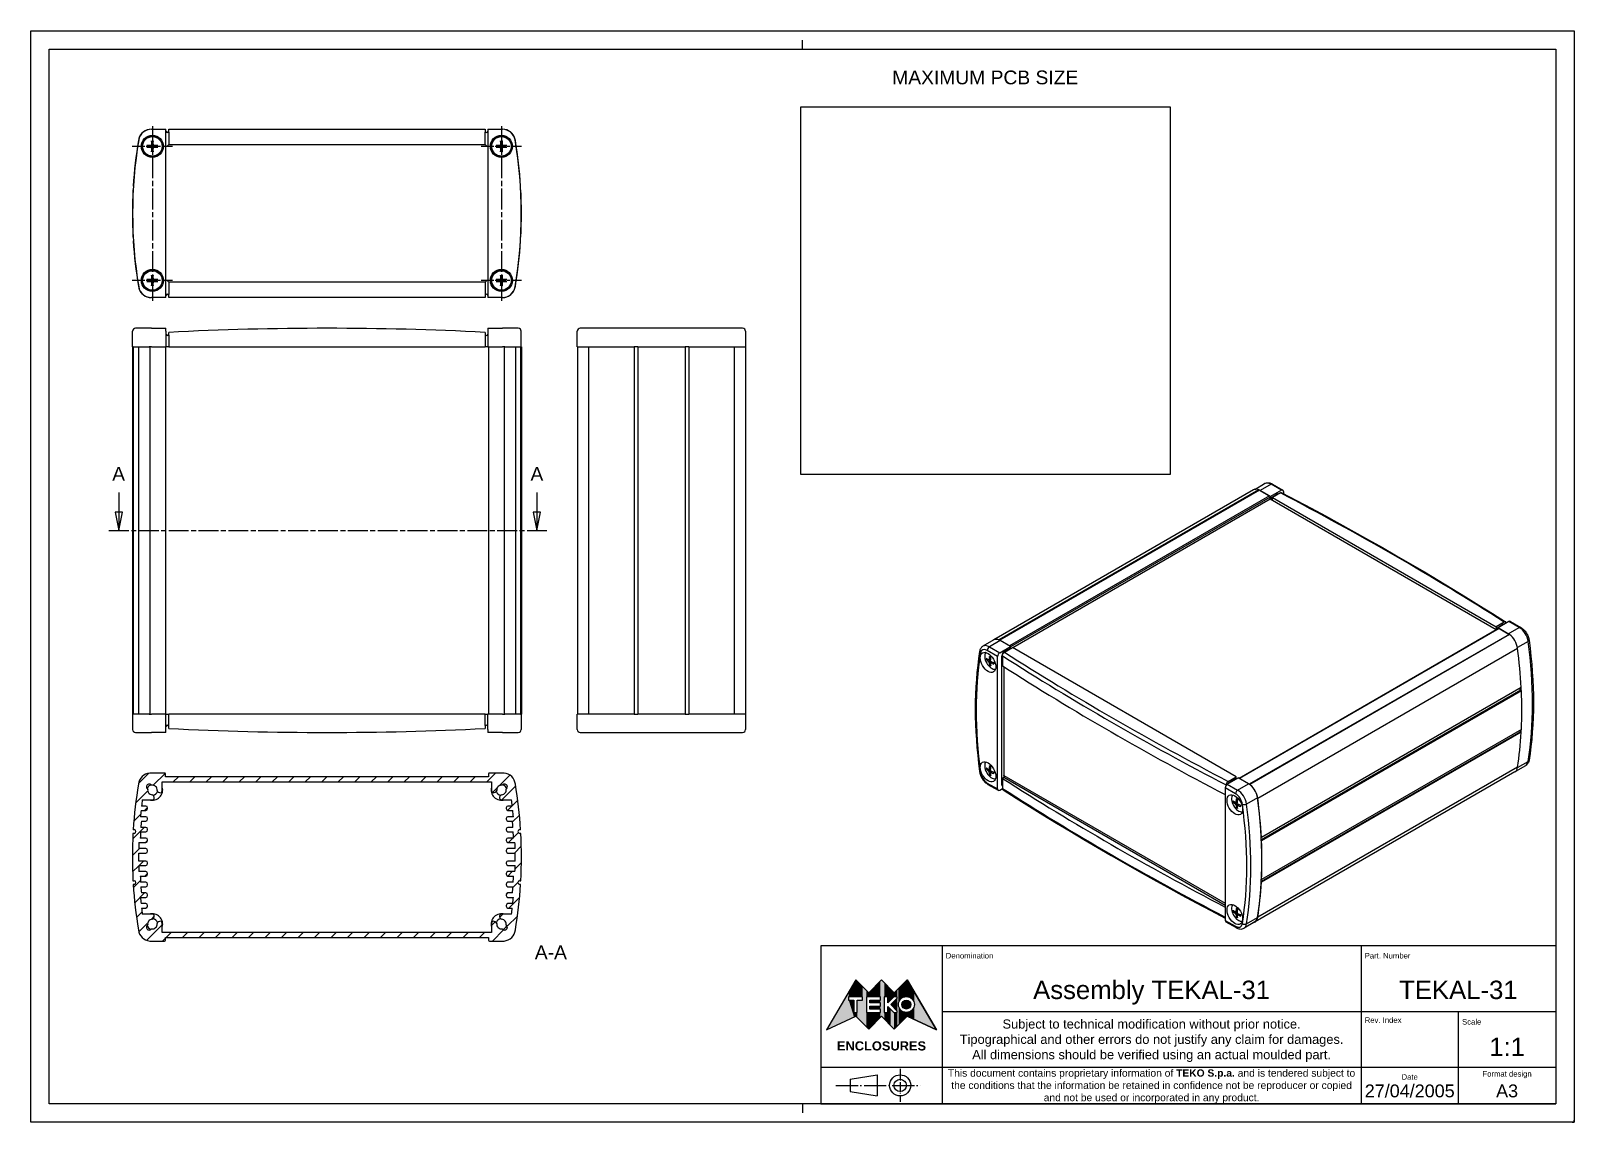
# Model space of a CAD drawing. Extents: x 0 to 420, y 0 to 297.
import ezdxf
from ezdxf.enums import TextEntityAlignment as Align

# ---------------------------------------------------------------- set-up
doc = ezdxf.new("R2010")
doc.units = 0
doc.linetypes.add('CHAIN', pattern=[0.3543, 0.2362, -0.0295, 0.0591, -0.0295])
doc.linetypes.add('LONG_DASH_DOTTED', pattern=[0.3001, 0.2362, -0.0295, 0.0049, -0.0295])
doc.layers.get('0').update_dxf_attribs({"linetype": 'CONTINUOUS'})
for name, color, linetype in [('CENTRO_ISO_', 179, 'CHAIN'), ('GEOMETRIA_SCHIZZO_ISO_', 7, 'CONTINUOUS'), ('LINEA_DEL_CENTRO_ISO_', 179, 'CHAIN'), ('LINEE_DI_SIMMETRIA_ISO_', 250, 'LONG_DASH_DOTTED'), ('LINEE_DI_VISTA_IN_SEZIONE_', 7, 'LONG_DASH_DOTTED'), ('SIMBOLI_ISO_', 7, 'CONTINUOUS'), ('SPIGOLI_TANGENTI_VISIBILI_', 251, 'CONTINUOUS'), ('SPIGOLI_VISIBILI_ISO_', 7, 'CONTINUOUS'), ('TRATTEGGIO', 3, 'CONTINUOUS')]:
    doc.layers.add(name, color=color, linetype=linetype)
doc.styles.add('TEXTSTYLE11', font='')
doc.styles.add('TEXTSTYLE12', font='')
doc.styles.add('TEXTSTYLE13', font='')
doc.styles.add('TEXTSTYLE14', font='')
doc.styles.add('TEXTSTYLE15', font='')
doc.styles.add('TEXTSTYLE16', font='')
doc.styles.add('TEXTSTYLE17', font='')
doc.styles.add('TEXTSTYLE18', font='')
doc.styles.add('TEXTSTYLE19', font='')
doc.styles.add('TEXTSTYLE20', font='')
doc.styles.add('TEXTSTYLE21', font='')
doc.styles.add('TEXTSTYLE22', font='arial.ttf')
doc.styles.add('TEXTSTYLE23', font='')
doc.styles.add('TEXTSTYLE24', font='')
doc.styles.add('TEXTSTYLE25', font='')
doc.styles.add('TEXTSTYLE26', font='')
doc.styles.add('TEXTSTYLE27', font='')
doc.styles.add('TEXTSTYLE28', font='')
doc.styles.add('TEXTSTYLE29', font='')
doc.styles.add('TEXTSTYLE31', font='')
doc.styles.add('TEXTSTYLE32', font='')
doc.styles.add('TEXTSTYLE33', font='')
doc.styles.add('TEXTSTYLE34', font='')
doc.styles.add('TEXTSTYLE35', font='')
doc.styles.get('TEXTSTYLE11').set_extended_font_data('Arial')
doc.styles.get('TEXTSTYLE12').set_extended_font_data('Arial')
doc.styles.get('TEXTSTYLE13').set_extended_font_data('Arial')
doc.styles.get('TEXTSTYLE14').set_extended_font_data('Arial')
doc.styles.get('TEXTSTYLE15').set_extended_font_data('Arial')
doc.styles.get('TEXTSTYLE16').set_extended_font_data('Arial')
doc.styles.get('TEXTSTYLE17').set_extended_font_data('Arial')
doc.styles.get('TEXTSTYLE18').set_extended_font_data('Arial')
doc.styles.get('TEXTSTYLE19').set_extended_font_data('Arial')
doc.styles.get('TEXTSTYLE20').set_extended_font_data('Arial')
doc.styles.get('TEXTSTYLE21').set_extended_font_data('Arial')
doc.styles.get('TEXTSTYLE23').set_extended_font_data('Arial')
doc.styles.get('TEXTSTYLE24').set_extended_font_data('Arial')
doc.styles.get('TEXTSTYLE25').set_extended_font_data('Arial')
doc.styles.get('TEXTSTYLE26').set_extended_font_data('Arial')
doc.styles.get('TEXTSTYLE27').set_extended_font_data('Arial')
doc.styles.get('TEXTSTYLE28').set_extended_font_data('Arial')
doc.styles.get('TEXTSTYLE29').set_extended_font_data('Arial')
doc.styles.get('TEXTSTYLE31').set_extended_font_data('Arial')
doc.styles.get('TEXTSTYLE32').set_extended_font_data('Arial')
doc.styles.get('TEXTSTYLE33').set_extended_font_data('Arial')
doc.styles.get('TEXTSTYLE34').set_extended_font_data('Arial')
doc.styles.get('TEXTSTYLE35').set_extended_font_data('Arial')

msp = doc.modelspace()

# ---------------------------------------------------------------- texts
at = {"layer": 'SIMBOLI_ISO_', "color": 7, "char_height": 3.75, "attachment_point": 7}
for s, insert, style in [('MAXIMUM PCB SIZE ', (234.42, 282.4), 'TEXTSTYLE29'), ('A-A ', (137.15, 44.35), 'TEXTSTYLE28')]:
    msp.add_mtext(s, dxfattribs=dict(at, insert=insert, style=style))

# ---------------------------------------------------------------- blocks, each defined once
blk = doc.blocks.new('SEZIONECONV2D0')
at = {"layer": 'LINEE_DI_VISTA_IN_SEZIONE_', "linetype": 'CONTINUOUS'}
for p, q in [((23.92, 171.39), (23.92, 166.05)), ((137.71, 171.39), (137.71, 166.05)), ((22.92, 166.05), (23.92, 161.05)), ((24.92, 166.05), (22.92, 166.05)), ((23.92, 166.05), (23.92, 161.05)), ((23.92, 161.05), (24.92, 166.05)), ((136.71, 166.05), (137.71, 161.05)), ((138.71, 166.05), (136.71, 166.05)), ((137.71, 166.05), (137.71, 161.05)), ((137.71, 161.05), (138.71, 166.05))]:
    blk.add_line(p, q, dxfattribs=at)
at = {"layer": 'LINEE_DI_VISTA_IN_SEZIONE_', "linetype": 'CHAIN', "ltscale": 22.941576}
blk.add_line((21.25, 161.05), (140.38, 161.05), dxfattribs=at)
at = {"layer": 'LINEE_DI_VISTA_IN_SEZIONE_', "ltscale": 6.989959}
for p, q in [((21.25, 161.05), (26.58, 161.05)), ((135.05, 161.05), (140.38, 161.05))]:
    blk.add_line(p, q, dxfattribs=at)
at = {"layer": 'LINEE_DI_VISTA_IN_SEZIONE_', "linetype": 'CONTINUOUS'}
for points in [[(22.92, 166.05), (23.92, 161.05), (24.92, 166.05), (22.92, 166.05)], [(136.71, 166.05), (137.71, 161.05), (138.71, 166.05), (136.71, 166.05)]]:
    blk.add_lwpolyline(points, dxfattribs=at)
at = {"layer": 'LINEE_DI_VISTA_IN_SEZIONE_'}
for points in [[(22.92, 166.05), (23.92, 161.05), (24.92, 166.05), (22.92, 166.05)], [(136.71, 166.05), (137.71, 161.05), (138.71, 166.05), (136.71, 166.05)]]:
    blk.add_solid(points, dxfattribs=at)
at = {"layer": 'LINEE_DI_VISTA_IN_SEZIONE_', "char_height": 3.75, "attachment_point": 7}
for insert, style in [((22.13, 174.55), 'TEXTSTYLE11'), ((135.97, 174.55), 'TEXTSTYLE12')]:
    blk.add_mtext('A', dxfattribs=dict(at, insert=insert, style=style))
blk = doc.blocks.new('*X7')
at = {"layer": 'TRATTEGGIO', "linetype": 'CONTINUOUS'}
for p, q in [((29.29, 92.16), (32.12, 94.98)), ((33.31, 91.68), (36.55, 94.92)), ((38.77, 92.65), (40.14, 94.02)), ((43.26, 92.65), (44.63, 94.02)), ((47.75, 92.65), (49.12, 94.02)), ((52.24, 92.65), (53.61, 94.02)), ((56.73, 92.65), (58.1, 94.02)), ((61.22, 92.65), (62.59, 94.02)), ((65.71, 92.65), (67.08, 94.02)), ((70.2, 92.65), (71.57, 94.02)), ((74.69, 92.65), (76.06, 94.02)), ((79.18, 92.65), (80.55, 94.02)), ((83.67, 92.65), (85.04, 94.02)), ((88.16, 92.65), (89.53, 94.02)), ((92.65, 92.65), (94.02, 94.02)), ((97.14, 92.65), (98.51, 94.02)), ((101.63, 92.65), (103, 94.02)), ((106.12, 92.65), (107.49, 94.02)), ((110.61, 92.65), (111.98, 94.02)), ((115.1, 92.65), (116.47, 94.02)), ((119.59, 92.65), (120.96, 94.02)), ((124.08, 92.65), (126.45, 95.02)), ((127.49, 91.57), (130.36, 94.44)), ((28.53, 86.9), (31.79, 90.16)), ((125.64, 89.72), (126.9, 90.98)), ((128.14, 87.73), (131.94, 91.53)), ((30.95, 84.83), (31.77, 85.65)), ((129.74, 84.84), (130.93, 86.03)), ((131.01, 86.1), (132.51, 87.61)), ((27.73, 77.12), (30.84, 80.23)), ((28.02, 81.9), (29.88, 83.77)), ((131.09, 81.69), (132.97, 83.58)), ((31.23, 76.13), (31.78, 76.68)), ((130.01, 76.13), (131.21, 77.33)), ((131.35, 77.46), (132.66, 78.77)), ((27.63, 72.53), (29.53, 74.43)), ((131.6, 73.23), (133.48, 75.1)), ((27.69, 68.1), (29.35, 69.76)), ((29.46, 69.87), (30.66, 71.07)), ((31.05, 66.97), (31.78, 67.7)), ((129.83, 66.97), (131.03, 68.17)), ((131.76, 68.9), (133.51, 70.65)), ((27.91, 63.83), (29.85, 65.77)), ((131.18, 63.82), (132.54, 65.19)), ((133.06, 65.71), (133.36, 66.01)), ((28.27, 59.7), (30.94, 62.37)), ((129.38, 62.03), (129.7, 62.35)), ((130.11, 58.27), (133.01, 61.17)), ((28.76, 55.7), (30.26, 57.2)), ((31.33, 58.27), (31.78, 58.72)), ((32.7, 55.15), (33.6, 56.05)), ((127.62, 55.78), (128.41, 56.57)), ((129.63, 53.3), (132.43, 56.1)), ((29.37, 51.82), (31.82, 54.27)), ((31.52, 49.48), (35.75, 53.71)), ((36.81, 50.28), (38.18, 51.65)), ((41.3, 50.28), (42.67, 51.65)), ((45.79, 50.28), (47.16, 51.65)), ((50.28, 50.28), (51.65, 51.65)), ((54.77, 50.28), (56.14, 51.65)), ((59.26, 50.28), (60.63, 51.65)), ((63.75, 50.28), (65.12, 51.65)), ((68.24, 50.28), (69.61, 51.65)), ((72.73, 50.28), (74.1, 51.65)), ((77.22, 50.28), (78.59, 51.65)), ((81.71, 50.28), (83.08, 51.65)), ((86.2, 50.28), (87.57, 51.65)), ((90.69, 50.28), (92.06, 51.65)), ((95.18, 50.28), (96.55, 51.65)), ((99.67, 50.28), (101.04, 51.65)), ((104.16, 50.28), (105.53, 51.65)), ((108.65, 50.28), (110.02, 51.65)), ((113.14, 50.28), (114.51, 51.65)), ((117.63, 50.28), (119, 51.65)), ((122.12, 50.28), (123.49, 51.65)), ((125.39, 53.54), (126.36, 54.51)), ((125.61, 49.28), (128.67, 52.33)), ((35.81, 49.28), (36.61, 50.08))]:
    blk.add_line(p, q, dxfattribs=at)
blk = doc.blocks.new('*U8')
at = {"layer": 'TRATTEGGIO', "color": 7, "linetype": 'CONTINUOUS'}
for points in [[(-195.64, 34.14), (-197.09, 35.4), (-195.64, 37.87)], [(-195.14, 34.14), (-195.64, 37.87), (-195.14, 38.74)], [(-195.64, 34.14), (-195.64, 37.87), (-195.14, 34.14)], [(-195.14, 34.14), (-195.14, 38.74), (-194.73, 34.14)], [(-194.73, 34.14), (-195.14, 38.74), (-194.73, 38.32)], [(-194.73, 34.14), (-194.73, 38.32), (-193.28, 34.14)], [(-193.28, 34.14), (-194.73, 38.32), (-193.28, 36.84)], [(-188.43, 34.14), (-191.3, 35.52), (-188.43, 38.45)], [(-188.15, 28.83), (-188.43, 38.45), (-188.15, 38.74)], [(-188.43, 28.54), (-188.43, 38.45), (-188.15, 28.83)], [(-188.15, 28.83), (-188.15, 38.74), (-187.38, 28.05)], [(-187.38, 28.05), (-188.15, 38.74), (-187.38, 37.96)], [(-187.38, 34.14), (-187.38, 37.96), (-186.47, 34.14)], [(-186.47, 34.14), (-187.38, 37.96), (-186.47, 37.02)], [(-181.81, 34.14), (-182.22, 37.66), (-181.81, 38.08)], [(-181.38, 34.18), (-181.81, 38.08), (-181.38, 38.51)], [(-181.81, 34.14), (-181.81, 38.08), (-181.38, 34.18)], [(-181.16, 34.16), (-181.38, 38.51), (-181.16, 38.74)], [(-181.38, 34.18), (-181.38, 38.51), (-181.16, 34.16)], [(-181.16, 34.16), (-181.16, 38.74), (-180.96, 34.14)], [(-180.96, 34.14), (-181.16, 38.74), (-180.96, 38.39)], [(-180.96, 34.14), (-180.96, 38.39), (-180.55, 34.02)], [(-180.55, 34.02), (-180.96, 38.39), (-180.55, 37.69)], [(-197.09, 27.92), (-203.1, 25.14), (-197.09, 35.4)], [(-197.09, 34.14), (-197.09, 35.4), (-195.64, 34.14)], [(-193.28, 26.94), (-193.28, 36.84), (-192.24, 25.88)], [(-192.24, 25.88), (-193.28, 36.84), (-192.24, 35.78)], [(-192.24, 34.14), (-192.24, 35.78), (-191.64, 34.14)], [(-191.64, 34.14), (-192.24, 35.78), (-191.64, 35.17)], [(-191.3, 34.14), (-191.64, 35.17), (-191.3, 35.52)], [(-191.64, 34.14), (-191.64, 35.17), (-191.3, 34.14)], [(-191.3, 34.14), (-191.3, 35.52), (-188.43, 34.14)], [(-186.47, 32.5), (-186.47, 37.02), (-185.63, 33.31)], [(-185.63, 33.31), (-186.47, 37.02), (-185.63, 36.17)], [(-185.63, 33.31), (-185.63, 36.17), (-184.77, 34.14)], [(-184.77, 34.14), (-185.63, 36.17), (-184.77, 35.29)], [(-184.77, 34.14), (-184.77, 35.29), (-184.66, 34.14)], [(-184.66, 34.14), (-184.77, 35.29), (-184.66, 35.17)], [(-183.85, 34.14), (-184.66, 35.17), (-183.85, 35.99)], [(-184.66, 34.14), (-184.66, 35.17), (-183.85, 34.14)], [(-183.85, 30.23), (-184.66, 32.97), (-183.85, 33.77)], [(-183.56, 26.39), (-183.85, 35.99), (-183.56, 36.29)], [(-183.85, 26.1), (-183.85, 35.99), (-183.56, 26.39)], [(-183.52, 32.43), (-183.56, 36.29), (-183.52, 36.33)], [(-183.56, 32.01), (-183.56, 36.29), (-183.52, 32.43)], [(-183.39, 32.84), (-183.52, 36.33), (-183.39, 36.46)], [(-183.52, 32.43), (-183.52, 36.33), (-183.39, 32.84)], [(-183.19, 33.22), (-183.39, 36.46), (-183.19, 36.66)], [(-183.39, 32.84), (-183.39, 36.46), (-183.19, 33.22)], [(-182.92, 33.55), (-183.19, 36.66), (-182.92, 36.94)], [(-183.19, 33.22), (-183.19, 36.66), (-182.92, 33.55)], [(-182.59, 33.82), (-182.92, 36.94), (-182.59, 37.28)], [(-182.92, 33.55), (-182.92, 36.94), (-182.59, 33.82)], [(-182.22, 34.02), (-182.59, 37.28), (-182.22, 37.66)], [(-182.59, 33.82), (-182.59, 37.28), (-182.22, 34.02)], [(-182.22, 34.02), (-182.22, 37.66), (-181.81, 34.14)], [(-180.55, 34.02), (-180.55, 37.69), (-180.18, 33.82)], [(-180.18, 33.82), (-180.55, 37.69), (-180.18, 37.05)], [(-180.18, 33.82), (-180.18, 37.05), (-179.85, 33.55)], [(-179.85, 33.55), (-180.18, 37.05), (-179.85, 36.49)], [(-179.85, 33.55), (-179.85, 36.49), (-179.58, 33.22)], [(-179.58, 33.22), (-179.85, 36.49), (-179.58, 36.03)], [(-179.58, 33.22), (-179.58, 36.03), (-179.38, 32.84)], [(-179.38, 32.84), (-179.58, 36.03), (-179.38, 35.68)], [(-179.38, 32.84), (-179.38, 35.68), (-179.25, 32.43)], [(-179.25, 32.43), (-179.38, 35.68), (-179.25, 35.47)], [(-179.25, 32.43), (-179.25, 35.47), (-179.21, 32.01)], [(-179.21, 32.01), (-179.25, 35.47), (-179.21, 35.4)], [(-179.21, 27.92), (-179.21, 35.4), (-173.2, 25.14)], [(-197.09, 27.92), (-197.09, 33.23), (-195.64, 28.59)], [(-195.64, 28.59), (-197.09, 33.23), (-195.64, 33.23)], [(-195.64, 28.59), (-195.64, 29.87), (-195.14, 28.83)], [(-195.14, 28.83), (-195.64, 29.87), (-195.14, 29.87)], [(-195.14, 28.83), (-195.14, 29.87), (-194.73, 28.41)], [(-194.73, 28.41), (-195.14, 29.87), (-194.73, 29.87)], [(-194.73, 28.41), (-194.73, 33.23), (-193.28, 26.94)], [(-193.28, 26.94), (-194.73, 33.23), (-193.28, 33.23)], [(-192.24, 25.88), (-192.24, 29.87), (-191.64, 25.28)], [(-191.64, 25.28), (-192.24, 29.87), (-191.64, 29.87)], [(-191.64, 25.28), (-191.64, 29.87), (-191.3, 25.63)], [(-191.3, 25.63), (-191.64, 29.87), (-191.3, 29.87)], [(-191.3, 32.47), (-191.3, 33.23), (-188.43, 32.47)], [(-188.43, 32.47), (-191.3, 33.23), (-188.43, 33.23)], [(-191.3, 30.79), (-191.3, 31.55), (-188.43, 30.79)], [(-188.43, 30.79), (-191.3, 31.55), (-188.43, 31.55)], [(-191.3, 25.63), (-191.3, 29.87), (-188.43, 28.54)], [(-188.43, 28.54), (-191.3, 29.87), (-188.43, 29.87)], [(-187.38, 28.05), (-187.38, 29.86), (-186.47, 27.12)], [(-186.47, 27.12), (-187.38, 29.86), (-186.47, 29.86)], [(-186.47, 27.12), (-186.47, 31.5), (-185.63, 26.27)], [(-185.63, 26.27), (-186.47, 31.5), (-185.63, 30.69)], [(-184.77, 31.14), (-185.63, 32), (-184.77, 32.86)], [(-185.63, 26.27), (-185.63, 30.69), (-184.77, 25.4)], [(-184.77, 25.4), (-185.63, 30.69), (-184.77, 29.86)], [(-184.66, 31.03), (-184.77, 32.86), (-184.66, 32.97)], [(-184.77, 31.14), (-184.77, 32.86), (-184.66, 31.03)], [(-184.77, 25.4), (-184.77, 29.86), (-184.66, 25.28)], [(-184.66, 25.28), (-184.77, 29.86), (-184.66, 29.86)], [(-184.66, 31.03), (-184.66, 32.97), (-183.85, 30.23)], [(-184.66, 25.28), (-184.66, 29.86), (-183.85, 26.1)], [(-183.85, 26.1), (-184.66, 29.86), (-183.85, 29.86)], [(-183.56, 26.39), (-183.56, 32.01), (-183.52, 26.44)], [(-183.52, 26.44), (-183.56, 32.01), (-183.52, 31.58)], [(-183.52, 26.44), (-183.52, 31.58), (-183.39, 26.56)], [(-183.39, 26.56), (-183.52, 31.58), (-183.39, 31.18)], [(-183.39, 26.56), (-183.39, 31.18), (-183.19, 26.77)], [(-183.19, 26.77), (-183.39, 31.18), (-183.19, 30.8)], [(-183.19, 26.77), (-183.19, 30.8), (-182.92, 27.04)], [(-182.92, 27.04), (-183.19, 30.8), (-182.92, 30.47)], [(-182.92, 27.04), (-182.92, 30.47), (-182.59, 27.37)], [(-182.59, 27.37), (-182.92, 30.47), (-182.59, 30.2)], [(-182.59, 27.37), (-182.59, 30.2), (-182.22, 27.76)], [(-182.22, 27.76), (-182.59, 30.2), (-182.22, 30)], [(-182.22, 27.76), (-182.22, 30), (-181.81, 28.17)], [(-181.81, 28.17), (-182.22, 30), (-181.81, 29.88)], [(-181.81, 28.17), (-181.81, 29.88), (-181.38, 28.6)], [(-181.38, 28.6), (-181.81, 29.88), (-181.38, 29.83)], [(-181.16, 28.83), (-181.38, 29.83), (-181.16, 29.86)], [(-181.38, 28.6), (-181.38, 29.83), (-181.16, 28.83)], [(-180.96, 28.73), (-181.16, 29.86), (-180.96, 29.88)], [(-181.16, 28.83), (-181.16, 29.86), (-180.96, 28.73)], [(-180.55, 28.54), (-180.96, 29.88), (-180.55, 30)], [(-180.96, 28.73), (-180.96, 29.88), (-180.55, 28.54)], [(-180.18, 28.37), (-180.55, 30), (-180.18, 30.2)], [(-180.55, 28.54), (-180.55, 30), (-180.18, 28.37)], [(-179.85, 28.22), (-180.18, 30.2), (-179.85, 30.47)], [(-180.18, 28.37), (-180.18, 30.2), (-179.85, 28.22)], [(-179.58, 28.09), (-179.85, 30.47), (-179.58, 30.8)], [(-179.85, 28.22), (-179.85, 30.47), (-179.58, 28.09)], [(-179.38, 28), (-179.58, 30.8), (-179.38, 31.18)], [(-179.58, 28.09), (-179.58, 30.8), (-179.38, 28)], [(-179.25, 27.94), (-179.38, 31.18), (-179.25, 31.58)], [(-179.38, 28), (-179.38, 31.18), (-179.25, 27.94)], [(-179.21, 27.92), (-179.25, 31.58), (-179.21, 32.01)], [(-179.25, 27.94), (-179.25, 31.58), (-179.21, 27.92)]]:
    blk.add_solid(points, dxfattribs=at)
blk = doc.blocks.new('*U9')
at = {"layer": 'TRATTEGGIO', "color": 7, "linetype": 'CONTINUOUS'}
for points in [[(-182.58, 31.77), (-182.6, 32.01), (-182.58, 32.25)], [(-182.51, 31.54), (-182.58, 32.25), (-182.51, 32.48)], [(-182.58, 31.77), (-182.58, 32.25), (-182.51, 31.54)], [(-182.4, 31.33), (-182.51, 32.48), (-182.4, 32.69)], [(-182.51, 31.54), (-182.51, 32.48), (-182.4, 31.33)], [(-182.25, 31.15), (-182.4, 32.69), (-182.25, 32.87)], [(-182.4, 31.33), (-182.4, 32.69), (-182.25, 31.15)], [(-182.06, 30.99), (-182.25, 32.87), (-182.06, 33.02)], [(-182.25, 31.15), (-182.25, 32.87), (-182.06, 30.99)], [(-181.85, 30.88), (-182.06, 33.02), (-181.85, 33.14)], [(-182.06, 30.99), (-182.06, 33.02), (-181.85, 30.88)], [(-181.62, 30.81), (-181.85, 33.14), (-181.62, 33.2)], [(-181.85, 30.88), (-181.85, 33.14), (-181.62, 30.81)], [(-181.38, 30.79), (-181.62, 33.2), (-181.38, 33.23)], [(-181.62, 30.81), (-181.62, 33.2), (-181.38, 30.79)], [(-181.38, 30.79), (-181.38, 33.23), (-181.15, 30.81)], [(-181.15, 30.81), (-181.38, 33.23), (-181.15, 33.2)], [(-181.15, 30.81), (-181.15, 33.2), (-180.92, 30.88)], [(-180.92, 30.88), (-181.15, 33.2), (-180.92, 33.14)], [(-180.92, 30.88), (-180.92, 33.14), (-180.71, 30.99)], [(-180.71, 30.99), (-180.92, 33.14), (-180.71, 33.02)], [(-180.71, 30.99), (-180.71, 33.02), (-180.52, 31.15)], [(-180.52, 31.15), (-180.71, 33.02), (-180.52, 32.87)], [(-180.52, 31.15), (-180.52, 32.87), (-180.37, 31.33)], [(-180.37, 31.33), (-180.52, 32.87), (-180.37, 32.69)], [(-180.37, 31.33), (-180.37, 32.69), (-180.26, 31.54)], [(-180.26, 31.54), (-180.37, 32.69), (-180.26, 32.48)], [(-180.26, 31.54), (-180.26, 32.48), (-180.19, 31.77)], [(-180.19, 31.77), (-180.26, 32.48), (-180.19, 32.25)], [(-180.19, 31.77), (-180.19, 32.25), (-180.17, 32.01)]]:
    blk.add_solid(points, dxfattribs=at)
blk = doc.blocks.new('CARTIGLI_CARTIGLIO_PARTICO')
for p, q in [((-195.14, 38.74), (-203.1, 25.14)), ((-191.64, 35.17), (-195.14, 38.74)), ((-188.15, 38.74), (-191.64, 35.17)), ((-184.66, 35.17), (-188.15, 38.74)), ((-181.16, 38.74), (-184.66, 35.17)), ((-173.2, 25.14), (-181.16, 38.74)), ((-193.28, 34.14), (-197.09, 34.14)), ((-197.09, 34.14), (-197.09, 33.23)), ((-193.28, 33.23), (-193.28, 34.14)), ((-188.43, 34.14), (-192.24, 34.14)), ((-192.24, 34.14), (-192.24, 29.87)), ((-188.43, 33.23), (-188.43, 34.14)), ((-186.47, 34.14), (-187.38, 34.14)), ((-187.38, 34.14), (-187.38, 29.86)), ((-184.77, 34.14), (-186.47, 32.5)), ((-186.47, 32.5), (-186.47, 34.14)), ((-185.63, 32), (-183.85, 33.77)), ((-183.85, 34.14), (-184.77, 34.14)), ((-183.85, 33.77), (-183.85, 34.14)), ((-197.09, 33.23), (-195.64, 33.23)), ((-195.64, 33.23), (-195.64, 29.87)), ((-195.64, 29.87), (-194.73, 29.87)), ((-194.73, 29.87), (-194.73, 33.23)), ((-194.73, 33.23), (-193.28, 33.23)), ((-192.24, 29.87), (-188.43, 29.87)), ((-191.3, 33.23), (-188.43, 33.23)), ((-191.3, 32.47), (-191.3, 33.23)), ((-188.43, 32.47), (-191.3, 32.47)), ((-191.3, 30.79), (-191.3, 31.55)), ((-191.3, 31.55), (-188.43, 31.55)), ((-188.43, 30.79), (-191.3, 30.79)), ((-188.43, 31.55), (-188.43, 32.47)), ((-188.43, 29.87), (-188.43, 30.79)), ((-187.38, 29.86), (-186.47, 29.86)), ((-186.47, 29.86), (-186.47, 31.5)), ((-186.47, 31.5), (-184.77, 29.86)), ((-183.85, 30.23), (-185.63, 32)), ((-184.77, 29.86), (-183.85, 29.86)), ((-183.85, 29.86), (-183.85, 30.23)), ((-203.1, 25.14), (-195.14, 28.83)), ((-195.14, 28.83), (-191.64, 25.28)), ((-191.64, 25.28), (-188.15, 28.83)), ((-188.15, 28.83), (-184.66, 25.28)), ((-184.66, 25.28), (-181.16, 28.83)), ((-181.16, 28.83), (-173.2, 25.14))]:
    blk.add_line(p, q)
at = {"color": 7}
for p, q in [((-195.14, 38.74), (-203.1, 25.14)), ((-191.64, 35.17), (-195.14, 38.74)), ((-188.15, 38.74), (-191.64, 35.17)), ((-188.15, 38.74), (-184.66, 35.17)), ((-184.66, 35.17), (-181.16, 38.74)), ((-181.16, 38.74), (-173.2, 25.14)), ((-193.28, 34.14), (-197.09, 34.14)), ((-197.09, 34.14), (-197.09, 33.23)), ((-193.28, 33.23), (-193.28, 34.14)), ((-188.43, 34.14), (-192.24, 34.14)), ((-192.24, 34.14), (-192.24, 29.87)), ((-188.43, 33.23), (-188.43, 34.14)), ((-186.47, 34.14), (-187.38, 34.14)), ((-187.38, 34.14), (-187.38, 29.86)), ((-184.77, 34.14), (-186.47, 32.5)), ((-186.47, 32.5), (-186.47, 34.14)), ((-185.63, 32), (-183.85, 33.77)), ((-183.85, 34.14), (-184.77, 34.14)), ((-183.85, 33.77), (-183.85, 34.14)), ((-197.09, 33.23), (-195.64, 33.23)), ((-195.64, 33.23), (-195.64, 29.87)), ((-195.64, 29.87), (-194.73, 29.87)), ((-194.73, 29.87), (-194.73, 33.23)), ((-194.73, 33.23), (-193.28, 33.23)), ((-192.24, 29.87), (-188.43, 29.87)), ((-191.3, 33.23), (-188.43, 33.23)), ((-191.3, 32.47), (-191.3, 33.23)), ((-188.43, 32.47), (-191.3, 32.47)), ((-191.3, 31.55), (-188.43, 31.55)), ((-191.3, 30.79), (-191.3, 31.55)), ((-188.43, 30.79), (-191.3, 30.79)), ((-188.43, 31.55), (-188.43, 32.47)), ((-188.43, 29.87), (-188.43, 30.79)), ((-187.38, 29.86), (-186.47, 29.86)), ((-186.47, 29.86), (-186.47, 31.5)), ((-186.47, 31.5), (-184.77, 29.86)), ((-183.85, 30.23), (-185.63, 32)), ((-184.77, 29.86), (-183.85, 29.86)), ((-183.85, 29.86), (-183.85, 30.23)), ((-203.1, 25.14), (-195.14, 28.83)), ((-195.14, 28.83), (-191.64, 25.28)), ((-191.64, 25.28), (-188.15, 28.83)), ((-184.66, 25.28), (-188.15, 28.83)), ((-181.16, 28.83), (-184.66, 25.28)), ((-173.2, 25.14), (-181.16, 28.83))]:
    blk.add_line(p, q, dxfattribs=at)
for centre, radius in [((-181.38, 32.01), 2.17), ((-181.38, 32.01, 10), 1.22)]:
    blk.add_circle(centre, radius)
for radius in [2.17, 1.22]:
    blk.add_circle((-181.38, 32.01), radius, dxfattribs=at)
at = {"layer": 'GEOMETRIA_SCHIZZO_ISO_'}
for p, q in [((-204.65, 48), (-204.65, 5)), ((-4.65, 48), (-204.65, 48)), ((-171.65, 48), (-171.65, 30)), ((-57.65, 48), (-57.65, 5)), ((-4.65, 48), (-4.65, 5)), ((-171.65, 30), (-171.65, 5)), ((-4.65, 30), (-171.65, 30)), ((-31.15, 5), (-31.15, 30)), ((-204.65, 15), (-4.65, 15)), ((-196.65, 11.69), (-189.33, 12.88)), ((-189.33, 12.88), (-189.33, 7.12)), ((-196.65, 11.69), (-196.65, 8.31)), ((-204.65, 5), (-4.65, 5)), ((-196.65, 8.31), (-189.33, 7.12))]:
    blk.add_line(p, q, dxfattribs=at)
at = {"layer": 'GEOMETRIA_SCHIZZO_ISO_', "color": 4}
blk.add_line((-0.15, 0), (0.35, 0), dxfattribs=at)
at = {"layer": 'GEOMETRIA_SCHIZZO_ISO_', "color": 131}
blk.add_line((0.35, 0), (0.35, 0.5), dxfattribs=at)
at = {"layer": 'GEOMETRIA_SCHIZZO_ISO_'}
for radius in [2.88, 1.69]:
    blk.add_circle((-183.07, 10), radius, dxfattribs=at)
at = {"layer": 'LINEE_DI_SIMMETRIA_ISO_', "ltscale": 11.806988}
blk.add_line((-183.07, 14.5), (-183.07, 5.5), dxfattribs=at)
at = {"layer": 'LINEE_DI_SIMMETRIA_ISO_', "ltscale": 25.547039}
blk.add_line((-200.56, 10), (-177.56, 10), dxfattribs=at)
at = {"layer": 'TRATTEGGIO', "color": 7}
for name in ['*U8', '*U9']:
    blk.add_blockref(name, (0, 0), dxfattribs=at)
at = {"layer": 'SIMBOLI_ISO_', "color": 1, "char_height": 1.5}
for s, insert, attachment_point, style in [('\\fArial|b0|i0;\\H1.5000;Denomination', (-170.65, 44.52), 7, 'TEXTSTYLE13'), ('\\fArial|b0|i0;\\H1.5000;Part. Number', (-56.65, 44.52), 7, 'TEXTSTYLE16'), ('\\fArial|b0|i0;\\H1.5000;Rev. Index', (-56.65, 27), 7, 'TEXTSTYLE19'), ('\\fArial|b0|i0;\\H1.5000;Scale', (-30.15, 26.53), 7, 'TEXTSTYLE20'), ('\\fArial|b0|i0;\\H1.5000;Date', (-44.4, 11.52), 8, 'TEXTSTYLE17'), ('\\fArial|b0|i0;\\H1.5000;Format design', (-17.9, 11.94), 8, 'TEXTSTYLE21')]:
    blk.add_mtext(s, dxfattribs=dict(at, insert=insert, attachment_point=attachment_point, style=style))
at = {"layer": 'SIMBOLI_ISO_', "color": 7, "attachment_point": 2}
for s, insert, char_height, width, style in [('Subject to technical modification without prior notice.\\PTipographical and other errors do not justify any claim for damages. \\PAll dimensions should be verified using an actual moulded part.', (-114.65, 27.96), 2.5, 110.6616, 'TEXTSTYLE14'), ('\\fArial|b1|i0;\\H2.5000;ENCLOSURES', (-188.15, 22), 2.5, 25.7551, 'TEXTSTYLE15'), ('\\fArial|b0|i0;\\H2.0000;This document contains proprietary information of \\fArial|b1|i0;\\H2.0000;TEKO S.p.a.\\fArial|b0|i0;\\H2.0000; and is tendered subject to the conditions that the information be retained in confidence not be reproducer or copied and not be used or incorporated in any product.', (-114.65, 14.37), 2, 113.1843, 'TEXTSTYLE18')]:
    blk.add_mtext(s, dxfattribs=dict(at, insert=insert, char_height=char_height, width=width, style=style))
at = {"layer": 'SIMBOLI_ISO_', "color": 7}
for tag, height, style, p in [('DESCRIZIONE', 5, 'TEXTSTYLE27', (-114.65, 36)), ('NUMERO_PARTE', 5, 'TEXTSTYLE26', (-31.15, 36)), ('NUMERO_REVISIONE', 5, 'TEXTSTYLE22', (-44.4, 20.5)), ('SCALA_GENERALE_VISTE', 5, 'TEXTSTYLE23', (-17.9, 20.5)), ('DATA_CREAZIONE', 3.5, 'TEXTSTYLE25', (-44.4, 8.5)), ('Dimensioni_foglio', 3.5, 'TEXTSTYLE24', (-17.9, 8.5))]:
    blk.add_attdef(tag, text='', height=height, dxfattribs=dict(at, style=style)).set_placement(p, align=Align.CENTER)
blk = doc.blocks.new('BORDI_A3')
at = {"layer": 'GEOMETRIA_SCHIZZO_ISO_', "color": 4}
for p, q in [((0, 297), (420, 297)), ((0, 0), (0, 297)), ((420, 297), (420, 0)), ((420, 0), (0, 0))]:
    blk.add_line(p, q, dxfattribs=at)
at = {"layer": 'GEOMETRIA_SCHIZZO_ISO_'}
for p, q in [((210, 292), (210, 294.5)), ((5, 292), (415, 292)), ((5, 5), (5, 292)), ((415, 292), (415, 5)), ((415, 5), (5, 5)), ((210, 5), (210, 2.5))]:
    blk.add_line(p, q, dxfattribs=at)

# ---------------------------------------------------------------- linework, layer by layer
at = {"layer": 'CENTRO_ISO_', "linetype": 'CHAIN', "ltscale": 12.223182}
for p, q in [((38.57, 265.57), (27.57, 265.57)), ((133.57, 265.57), (122.57, 265.57)), ((38.57, 229.07), (27.57, 229.07)), ((133.57, 229.07), (122.57, 229.07))]:
    msp.add_line(p, q, dxfattribs=at)
at = {"layer": 'LINEA_DEL_CENTRO_ISO_', "linetype": 'CHAIN', "ltscale": 23.990969}
for p, q in [((33.07, 271.07), (33.07, 223.57)), ((128.07, 271.07), (128.07, 223.57))]:
    msp.add_line(p, q, dxfattribs=at)
at = {"layer": 'SPIGOLI_TANGENTI_VISIBILI_'}
for p, q in [((337.52, 173.61), (334.55, 171.9)), ((340.32, 172), (337.52, 173.61)), ((334.35, 171.99), (263.66, 131.17)), ((337.06, 170.43), (266.37, 129.61)), ((337.23, 170.12), (266.64, 129.36)), ((337.35, 169.85), (339.12, 170.87)), ((398.76, 134.39), (400.53, 135.41)), ((402.09, 132.9), (405.06, 134.62)), ((405.06, 134.62), (402.26, 136.23)), ((263.84, 131.07), (260.87, 129.36)), ((399.58, 134.33), (328.89, 93.51)), ((402.29, 132.76), (331.59, 91.95)), ((407.5, 130.83), (404.57, 129.14)), ((263.1, 126.76), (260.3, 128.38)), ((260.75, 125.86), (261.15, 126.06)), ((260.87, 129.36), (263.67, 127.74)), ((264.25, 91.83), (264.25, 126.93)), ((264.87, 128), (266.64, 129.03)), ((260.61, 125.36), (261.12, 125.7)), ((260.75, 125.12), (261.3, 125.39)), ((261.25, 124.99), (261.62, 125.24)), ((264.78, 123.93), (264.78, 94.38)), ((405.42, 117.54), (334.87, 76.81)), ((405.42, 106.2), (334.85, 65.46)), ((404.59, 96.51), (407.5, 98.19)), ((260.61, 95.56), (261.12, 95.9)), ((260.75, 96.06), (261.15, 96.26)), ((260.75, 95.32), (261.3, 95.58)), ((261.25, 95.19), (261.62, 95.44)), ((264.78, 94.38), (325.05, 59.58)), ((325.05, 58.97), (264.78, 93.77)), ((326.28, 92.55), (328.05, 93.57)), ((260.3, 92.29), (263.1, 90.67)), ((327.84, 89.38), (325.05, 91)), ((325.61, 91.98), (328.41, 90.36)), ((328.41, 90.36), (331.38, 92.08)), ((333.82, 88.29), (330.85, 86.57)), ((327.78, 86.58), (328.29, 86.92)), ((327.92, 87.08), (328.33, 87.27)), ((327.92, 86.33), (328.48, 86.6)), ((328.43, 86.2), (328.8, 86.46)), ((325.05, 54.91), (327.84, 53.29)), ((327.78, 56.77), (328.29, 57.12)), ((327.92, 57.28), (328.33, 57.47)), ((327.92, 56.53), (328.48, 56.8)), ((328.43, 56.4), (328.8, 56.65)), ((330.85, 53.94), (333.82, 55.65))]:
    msp.add_line(p, q, dxfattribs=at)
for centre, major_axis, ratio, start_param, end_param in [((337.52, 170.75), (-1.75, 3.03), 0.57735, 5.497787, 6.283185), ((337.52, 172.96), (0.4, 0.693), 0.57735, 0, 0.785398), ((339.12, 170.16), (0.437, 0.758), 0.57735, 0.056296, 0.785398), ((339.38, 170.72), (0.188, -0.325), 0.57735, 3.926991, 4.420613), ((-224.21, -189.7), (842.16, 0), 0.57735, 0.734257, 0.836539), ((400.53, 134.7), (0.437, 0.758), 0.57735, 0.056296, 0.785398), ((400.79, 135.26), (-0.187, 0.325), 0.57735, 0.785398, 1.27902), ((405.06, 133.96), (0.4, 0.693), 0.57735, 0, 0.785398), ((405.06, 131.76), (1.75, -3.03), 0.57735, 0.95279, 2.356194), ((406.94, 131.04), (0.793, 0.107), 0.473087, 5.427, 6.283185), ((323.88, 162.79), (59.97, -103.87), 0.57735, 0.618006, 0.95279), ((341.53, 63.44), (59.6, -103.23), 0.57735, 3.759688, 4.094294), ((258.99, 127.95), (-0.79, 0.126), 0.665431, 0, 0.884269), ((260.3, 126.17), (-1.35, 2.34), 0.57735, 5.497787, 6.90128), ((260.87, 126.5), (-1.75, 3.03), 0.57735, 5.497787, 6.283185), ((261.07, 125.47), (0.74, -1.28), 0.57735, 3.767644, 4.086338), ((261.11, 125.49), (-0.68, 1.18), 0.57735, 0.691467, 0.956241), ((260.87, 128.7), (-0.4, -0.693), 0.57735, 3.926991, 5.497787), ((261.07, 125.47), (-0.74, 1.28), 0.57735, 5.33844, 5.657134), ((264.87, 127.29), (-0.438, -0.758), 0.57735, 3.926991, 5.497787), ((264.52, 126.78), (0.375, 0), 0.57735, 1.845328, 2.356194), ((890.14, 453.02), (-842.96, 0), 0.57735, 0.734306, 0.83649), ((265.14, 127.85), (0.187, -0.325), 0.57735, 3.926991, 4.433883), ((890.14, 453.67), (-842.16, 0), 0.57735, 0.734257, 0.836539), ((261.07, 125.47), (0.74, -1.28), 0.57735, 5.33844, 5.657134), ((261.11, 125.49), (-0.68, 1.18), 0.57735, 2.185352, 2.450126), ((261.07, 125.47), (-0.74, 1.28), 0.57735, 3.767644, 4.086338), ((261.07, 95.66), (-0.74, 1.28), 0.57735, 5.33844, 5.657134), ((405.06, 100.08), (1.75, -3.03), 0.57735, 0, 0.618006), ((406.94, 98.63), (0.79, -0.126), 0.665474, 5.59672, 6.283185), ((258.99, 95.54), (-0.793, -0.107), 0.473147, 0, 0.714642), ((260.3, 94.49), (1.35, -2.34), 0.57735, 4.094294, 5.497787), ((261.07, 95.66), (0.74, -1.28), 0.57735, 3.767644, 4.086338), ((261.11, 95.68), (-0.68, 1.18), 0.57735, 0.691467, 0.956241), ((261.07, 95.66), (0.74, -1.28), 0.57735, 5.33844, 5.657134), ((261.11, 95.68), (-0.68, 1.18), 0.57735, 2.185352, 2.450126), ((261.07, 95.66), (-0.74, 1.28), 0.57735, 3.767644, 4.086338), ((326.28, 91.83), (-0.438, -0.758), 0.57735, 3.926991, 4.656093), ((326.55, 92.4), (-0.187, 0.325), 0.57735, 0.785398, 1.27902), ((260.87, 92.62), (-0.4, -0.693), 0.57735, 5.497787, 6.283185), ((264.52, 91.67), (0.375, 0), 0.57735, 1.857553, 2.356194), ((264.87, 92.19), (-0.438, -0.758), 0.57735, 5.497787, 6.231255), ((890.14, 416.93), (842.96, 0), 0.57735, 3.875899, 3.977687), ((328.41, 89.71), (-0.4, -0.693), 0.57735, 3.926991, 5.497787), ((327.84, 87.18), (-1.35, 2.34), 0.57735, 4.094383, 5.497787), ((328.41, 87.51), (-1.75, 3.03), 0.57735, 4.094383, 5.497787), ((328.25, 86.68), (0.74, -1.28), 0.57735, 3.767644, 4.086338), ((328.28, 86.7), (-0.68, 1.18), 0.57735, 0.691467, 0.956241), ((328.25, 86.68), (-0.74, 1.28), 0.57735, 5.33844, 5.657134), ((328.25, 86.68), (0.74, -1.28), 0.57735, 5.33844, 5.657134), ((328.28, 86.7), (-0.68, 1.18), 0.57735, 2.185352, 2.450126), ((328.25, 86.68), (-0.74, 1.28), 0.57735, 3.767644, 4.086338), ((330.29, 86.79), (-0.793, -0.107), 0.473087, 0.714611, 2.285407), ((246.66, 118.21), (-59.57, 103.18), 0.57735, 3.759599, 4.094383), ((247.23, 118.54), (-59.97, 103.87), 0.57735, 3.759599, 4.094383), ((328.25, 56.88), (0.74, -1.28), 0.57735, 3.767644, 4.086338), ((328.28, 56.9), (-0.68, 1.18), 0.57735, 0.691467, 0.956241), ((328.25, 56.88), (-0.74, 1.28), 0.57735, 5.33844, 5.657134), ((328.25, 56.88), (0.74, -1.28), 0.57735, 5.33844, 5.657134), ((328.28, 56.9), (-0.68, 1.18), 0.57735, 2.185352, 2.450126), ((328.25, 56.88), (-0.74, 1.28), 0.57735, 3.767644, 4.086338), ((327.84, 55.5), (1.35, -2.34), 0.57735, 5.497787, 6.901192), ((328.41, 53.62), (-0.4, -0.693), 0.57735, 5.497787, 6.283185), ((330.29, 54.37), (-0.79, 0.126), 0.665474, 0.884331, 2.455127), ((328.41, 55.83), (1.75, -3.03), 0.57735, 0, 0.618006)]:
    msp.add_ellipse(centre, major_axis=major_axis, ratio=ratio, start_param=start_param, end_param=end_param, dxfattribs=at)
at = {"layer": 'SPIGOLI_VISIBILI_ISO_', "color": 5}
for p, q in [((209.57, 276.28), (310.07, 276.28)), ((209.57, 176.28), (209.57, 276.28)), ((310.07, 276.28), (310.07, 176.28)), ((310.07, 176.28), (209.57, 176.28))]:
    msp.add_line(p, q, dxfattribs=at)
at = {"layer": 'SPIGOLI_VISIBILI_ISO_'}
for p, q in [((32.81, 270.22), (36.77, 270.22)), ((36.77, 269.42), (36.77, 270.22)), ((36.77, 225.22), (36.77, 269.42)), ((37.52, 269.42), (37.52, 270.22)), ((37.52, 270.22), (123.62, 270.22)), ((37.52, 269.42), (37.52, 266.07)), ((123.62, 270.22), (123.62, 269.42)), ((123.62, 266.07), (123.62, 269.42)), ((124.37, 270.22), (124.37, 269.42)), ((124.37, 270.22), (128.33, 270.22)), ((124.37, 269.42), (124.37, 225.22)), ((32.26, 265.71), (31.73, 265.8)), ((31.73, 265.34), (32.26, 265.43)), ((32.84, 266.91), (32.93, 266.38)), ((32.93, 264.76), (32.84, 264.23)), ((33.21, 266.38), (33.3, 266.91)), ((33.3, 264.23), (33.21, 264.76)), ((34.41, 265.8), (33.88, 265.71)), ((33.88, 265.43), (34.41, 265.34)), ((37.14, 265.69), (37.52, 266.07)), ((37.52, 266.07), (123.62, 266.07)), ((123.62, 266.07), (123.99, 265.69)), ((127.26, 265.71), (126.73, 265.8)), ((126.73, 265.34), (127.26, 265.43)), ((127.84, 266.91), (127.93, 266.38)), ((127.93, 264.76), (127.84, 264.23)), ((128.21, 266.38), (128.3, 266.91)), ((128.3, 264.23), (128.21, 264.76)), ((129.41, 265.8), (128.88, 265.71)), ((128.88, 265.43), (129.41, 265.34)), ((27.79, 253.77), (27.86, 253.77)), ((27.91, 254.77), (27.85, 254.77)), ((133.29, 254.77), (133.22, 254.77)), ((133.28, 253.77), (133.35, 253.77)), ((27.86, 240.87), (27.79, 240.87)), ((27.85, 239.87), (27.91, 239.87)), ((133.22, 239.87), (133.29, 239.87)), ((133.35, 240.87), (133.28, 240.87)), ((32.26, 229.21), (31.73, 229.3)), ((31.73, 228.84), (32.26, 228.93)), ((32.84, 230.41), (32.93, 229.88)), ((32.93, 228.26), (32.84, 227.73)), ((33.21, 229.88), (33.3, 230.41)), ((33.3, 227.73), (33.21, 228.26)), ((34.41, 229.3), (33.88, 229.21)), ((33.88, 228.93), (34.41, 228.84)), ((37.14, 228.94), (37.52, 228.57)), ((37.52, 228.57), (37.52, 225.22)), ((123.62, 228.57), (37.52, 228.57)), ((123.62, 228.57), (123.99, 228.94)), ((123.62, 228.57), (123.62, 225.22)), ((127.26, 229.21), (126.73, 229.3)), ((126.73, 228.84), (127.26, 228.93)), ((127.84, 230.41), (127.93, 229.88)), ((127.93, 228.26), (127.84, 227.73)), ((128.21, 229.88), (128.3, 230.41)), ((128.3, 227.73), (128.21, 228.26)), ((129.41, 229.3), (128.88, 229.21)), ((128.88, 228.93), (129.41, 228.84)), ((36.77, 224.42), (32.81, 224.42)), ((36.77, 224.42), (36.77, 225.22)), ((37.52, 224.42), (37.52, 225.22)), ((123.62, 224.42), (37.52, 224.42)), ((123.62, 225.22), (123.62, 224.42)), ((124.37, 225.22), (124.37, 224.42)), ((128.33, 224.42), (124.37, 224.42)), ((27.68, 211.05), (27.68, 215.25)), ((30.15, 216.05), (28.48, 216.05)), ((32.81, 216.05), (30.15, 216.05)), ((32.81, 216.05), (36.77, 216.05)), ((36.77, 215.25), (36.77, 216.05)), ((36.77, 215.25), (36.77, 211.05)), ((37.52, 214.15), (37.52, 214.95)), ((123.62, 214.95), (123.62, 214.15)), ((124.37, 216.05), (124.37, 215.25)), ((124.37, 216.05), (128.33, 216.05)), ((124.37, 215.25), (124.37, 211.05)), ((130.99, 216.05), (128.33, 216.05)), ((132.65, 216.05), (130.99, 216.05)), ((133.45, 211.05), (133.45, 215.25)), ((148.7, 211.05), (148.7, 215.25)), ((151.75, 216.05), (149.5, 216.05)), ((191.45, 216.05), (151.75, 216.05)), ((193.7, 216.05), (191.45, 216.05)), ((194.5, 215.25), (194.5, 211.05)), ((27.62, 211.05), (27.79, 211.05)), ((27.62, 211.05), (27.62, 111.05)), ((27.79, 211.05), (27.79, 111.05)), ((27.85, 211.05), (27.79, 211.05)), ((27.85, 211.05), (27.85, 111.05)), ((27.85, 211.05), (29.27, 211.05)), ((29.27, 211.05), (29.27, 111.05)), ((29.27, 211.05), (32.19, 211.05)), ((32.81, 211.05), (32.19, 211.05)), ((32.36, 211.05), (32.36, 111.05)), ((32.81, 211.05), (36.77, 211.05)), ((36.61, 211.05), (36.61, 111.05)), ((37.52, 211.05), (36.77, 211.05)), ((37.52, 214.15), (37.52, 211.05)), ((37.52, 211.05), (123.62, 211.05)), ((123.62, 214.15), (123.62, 211.05)), ((124.37, 211.05), (123.62, 211.05)), ((124.37, 211.05), (128.33, 211.05)), ((124.53, 211.05), (124.53, 111.05)), ((128.95, 211.05), (128.33, 211.05)), ((128.77, 211.05), (128.77, 111.05)), ((128.95, 211.05), (131.87, 211.05)), ((131.87, 211.05), (131.87, 111.05)), ((131.87, 211.05), (133.29, 211.05)), ((133.29, 211.05), (133.29, 111.05)), ((133.35, 211.05), (133.29, 211.05)), ((133.35, 211.05), (133.35, 111.05)), ((133.35, 211.05), (133.52, 211.05)), ((133.52, 211.05), (133.52, 111.05)), ((148.76, 211.05), (148.7, 211.05)), ((148.73, 211.05), (148.73, 111.05)), ((148.74, 211.05), (148.74, 111.05)), ((148.76, 211.05), (151.79, 211.05)), ((151.79, 211.05), (151.79, 111.05)), ((151.79, 211.05), (164.16, 211.05)), ((164.16, 211.05), (164.16, 111.05)), ((165.16, 211.05), (164.16, 211.05)), ((165.16, 211.05), (165.16, 111.05)), ((165.16, 211.05), (178.05, 211.05)), ((178.05, 211.05), (178.05, 111.05)), ((179.05, 211.05), (178.05, 211.05)), ((179.05, 211.05), (179.05, 111.05)), ((179.05, 211.05), (191.42, 211.05)), ((191.42, 211.05), (191.42, 111.05)), ((191.42, 211.05), (194.45, 211.05)), ((194.5, 211.05), (194.45, 211.05)), ((194.47, 211.05), (194.47, 111.05)), ((194.47, 211.05), (194.47, 111.05)), ((333.06, 172.22), (335.77, 173.79)), ((337.92, 173.65), (340.72, 172.04)), ((332.75, 172.1), (262.04, 131.27)), ((334.23, 172.05), (263.53, 131.23)), ((337.23, 169.51), (267.25, 129.1)), ((337.06, 170.43), (334.35, 171.99)), ((334.55, 171.9), (337.35, 170.28)), ((337.23, 169.51), (337.23, 170.12)), ((398.8, 133.96), (337.23, 169.51)), ((340.32, 172), (337.35, 170.28)), ((337.35, 170.28), (337.35, 169.85)), ((340.07, 171.24), (337.88, 169.97)), ((337.88, 169.54), (337.88, 169.97)), ((337.88, 169.97), (398.76, 134.82)), ((340.88, 171.67), (340.88, 171.06)), ((400.95, 136.09), (398.76, 134.82)), ((398.76, 134.82), (398.76, 134.39)), ((402.26, 136.23), (399.29, 134.52)), ((399.29, 134.24), (399.29, 134.52)), ((399.29, 134.52), (402.09, 132.9)), ((402.66, 136.27), (405.46, 134.66)), ((262.09, 131.25), (259.12, 129.53)), ((266.64, 129.46), (263.84, 131.07)), ((399.46, 134.34), (328.82, 93.56)), ((402.41, 132.69), (331.7, 91.87)), ((402.29, 132.76), (399.58, 134.33)), ((263.1, 90.67), (263.1, 126.76)), ((263.67, 127.74), (266.64, 129.46)), ((264.41, 126.9), (264.41, 124.17)), ((264.98, 127.88), (267.17, 129.15)), ((266.64, 129.03), (266.64, 129.46)), ((328.05, 94), (267.17, 129.15)), ((404.6, 128.94), (333.89, 88.11)), ((260.16, 125.85), (260.42, 125.92)), ((260.69, 125.77), (261.14, 125.96)), ((261.14, 124.68), (260.94, 124.49)), ((261.14, 124.99), (261.54, 125.28)), ((405.6, 118.26), (334.89, 77.43)), ((405.64, 117.42), (334.93, 76.59)), ((405.64, 117.42), (405.42, 117.54)), ((27.79, 111.05), (27.62, 111.05)), ((27.68, 111.05), (27.68, 106.85)), ((27.79, 111.05), (27.85, 111.05)), ((29.27, 111.05), (27.85, 111.05)), ((32.19, 111.05), (29.27, 111.05)), ((32.19, 111.05), (32.81, 111.05)), ((36.77, 111.05), (32.81, 111.05)), ((36.77, 106.85), (36.77, 111.05)), ((36.77, 111.05), (37.52, 111.05)), ((37.52, 107.95), (37.52, 111.05)), ((123.62, 111.05), (37.52, 111.05)), ((123.62, 107.95), (123.62, 111.05)), ((123.62, 111.05), (124.37, 111.05)), ((124.37, 106.85), (124.37, 111.05)), ((128.33, 111.05), (124.37, 111.05)), ((128.33, 111.05), (128.95, 111.05)), ((131.87, 111.05), (128.95, 111.05)), ((133.29, 111.05), (131.87, 111.05)), ((133.29, 111.05), (133.35, 111.05)), ((133.52, 111.05), (133.35, 111.05)), ((133.45, 111.05), (133.45, 106.85)), ((148.7, 106.85), (148.7, 111.05)), ((148.7, 111.05), (148.76, 111.05)), ((151.79, 111.05), (148.76, 111.05)), ((164.16, 111.05), (151.79, 111.05)), ((164.16, 111.05), (165.16, 111.05)), ((178.05, 111.05), (165.16, 111.05)), ((178.05, 111.05), (179.05, 111.05)), ((191.42, 111.05), (179.05, 111.05)), ((194.45, 111.05), (191.42, 111.05)), ((194.45, 111.05), (194.5, 111.05)), ((194.5, 111.05), (194.5, 106.85)), ((28.48, 106.05), (30.15, 106.05)), ((30.15, 106.05), (32.81, 106.05)), ((36.77, 106.05), (32.81, 106.05)), ((36.77, 106.05), (36.77, 106.85)), ((37.52, 107.15), (37.52, 107.95)), ((123.62, 107.95), (123.62, 107.15)), ((124.37, 106.85), (124.37, 106.05)), ((128.33, 106.05), (124.37, 106.05)), ((128.33, 106.05), (130.99, 106.05)), ((130.99, 106.05), (132.65, 106.05)), ((149.5, 106.05), (151.75, 106.05)), ((151.75, 106.05), (191.45, 106.05)), ((191.45, 106.05), (193.7, 106.05)), ((405.6, 106.1), (334.89, 65.28)), ((405.64, 106.89), (334.93, 66.07)), ((405.6, 106.1), (405.42, 106.2)), ((404.16, 95.52), (406.81, 97.05)), ((36.36, 95.02), (32.53, 95.02)), ((35.75, 90.4), (35.75, 92.65)), ((35.75, 92.65), (125.39, 92.65)), ((36.61, 94.02), (36.61, 94.77)), ((124.53, 94.02), (36.61, 94.02)), ((124.53, 94.77), (124.53, 94.02)), ((128.61, 95.02), (124.78, 95.02)), ((125.39, 92.65), (125.39, 90.4)), ((260.16, 96.04), (260.42, 96.11)), ((260.69, 95.96), (261.14, 96.16)), ((261.14, 94.88), (260.94, 94.68)), ((261.14, 95.19), (261.54, 95.48)), ((264.78, 93.77), (264.41, 93.55)), ((264.41, 93.55), (264.41, 90.82)), ((325.61, 91.98), (328.58, 93.69)), ((325.86, 92.73), (328.05, 94)), ((328.05, 93.57), (328.05, 94)), ((331.38, 92.08), (328.58, 93.69)), ((403.89, 95.31), (333.18, 54.48)), ((404.6, 96.58), (333.89, 55.75)), ((33.56, 88.42), (33.41, 88.79)), ((34.68, 89.83), (35.05, 89.68)), ((126.09, 89.68), (126.46, 89.83)), ((127.73, 88.79), (127.58, 88.42)), ((260.47, 91.92), (263.27, 90.31)), ((263.67, 90.35), (264.41, 90.78)), ((325.05, 91), (325.05, 54.91)), ((325.29, 91.68), (325.29, 91.75)), ((29.99, 84.83), (31.28, 84.83)), ((31.28, 86.03), (30.12, 86.03)), ((30.33, 87.73), (33.07, 87.73)), ((31.78, 85.33), (31.78, 85.53)), ((128.07, 87.73), (130.8, 87.73)), ((129.35, 85.53), (129.35, 85.33)), ((131.01, 86.03), (129.85, 86.03)), ((129.85, 84.83), (131.15, 84.83)), ((327.33, 87.06), (327.6, 87.13)), ((327.87, 86.98), (328.32, 87.18)), ((328.31, 85.9), (328.12, 85.7)), ((328.32, 86.21), (328.71, 86.49)), ((31.28, 83.13), (29.82, 83.13)), ((31.28, 80.23), (29.94, 80.23)), ((30.07, 81.93), (31.28, 81.93)), ((31.78, 82.43), (31.78, 82.63)), ((129.35, 82.63), (129.35, 82.43)), ((131.32, 83.13), (129.85, 83.13)), ((129.85, 81.93), (131.07, 81.93)), ((131.19, 80.23), (129.85, 80.23)), ((28.1, 78.6), (27.79, 78.6)), ((27.85, 79.6), (28.1, 79.6)), ((29.39, 76.13), (31.28, 76.13)), ((31.28, 77.33), (29.79, 77.33)), ((29.87, 79.03), (31.28, 79.03)), ((31.78, 79.53), (31.78, 79.73)), ((31.78, 76.63), (31.78, 76.83)), ((129.35, 79.73), (129.35, 79.53)), ((129.35, 76.83), (129.35, 76.63)), ((129.85, 79.03), (131.27, 79.03)), ((131.35, 77.33), (129.85, 77.33)), ((129.85, 76.13), (131.75, 76.13)), ((133.04, 79.6), (133.29, 79.6)), ((133.35, 78.6), (133.04, 78.6)), ((334.89, 77.43), (334.84, 77.46)), ((334.88, 76.62), (334.93, 76.59)), ((29.34, 73.23), (31.28, 73.23)), ((31.28, 74.43), (29.35, 74.43)), ((31.78, 73.73), (31.78, 73.93)), ((129.35, 73.93), (129.35, 73.73)), ((131.79, 74.43), (129.85, 74.43)), ((129.85, 73.23), (131.8, 73.23)), ((31.28, 71.07), (29.34, 71.07)), ((29.35, 69.87), (31.28, 69.87)), ((31.28, 68.17), (29.39, 68.17)), ((31.78, 70.37), (31.78, 70.57)), ((31.78, 67.47), (31.78, 67.67)), ((129.35, 70.57), (129.35, 70.37)), ((129.35, 67.67), (129.35, 67.47)), ((131.8, 71.07), (129.85, 71.07)), ((129.85, 69.87), (131.79, 69.87)), ((131.75, 68.17), (129.85, 68.17)), ((27.79, 65.71), (28.1, 65.71)), ((28.1, 64.71), (27.85, 64.71)), ((29.79, 66.97), (31.28, 66.97)), ((31.28, 65.27), (29.87, 65.27)), ((29.94, 64.07), (31.28, 64.07)), ((31.78, 64.57), (31.78, 64.77)), ((129.35, 64.77), (129.35, 64.57)), ((129.85, 66.97), (131.35, 66.97)), ((131.27, 65.27), (129.85, 65.27)), ((129.85, 64.07), (131.19, 64.07)), ((133.04, 65.71), (133.35, 65.71)), ((133.29, 64.71), (133.04, 64.71)), ((334.84, 65.3), (334.89, 65.28)), ((334.93, 66.07), (334.88, 66.09)), ((29.82, 61.17), (31.28, 61.17)), ((31.28, 59.47), (29.99, 59.47)), ((31.28, 62.37), (30.07, 62.37)), ((31.78, 61.67), (31.78, 61.87)), ((31.78, 58.77), (31.78, 58.97)), ((129.35, 61.87), (129.35, 61.67)), ((129.35, 58.97), (129.35, 58.77)), ((131.07, 62.37), (129.85, 62.37)), ((129.85, 61.17), (131.32, 61.17)), ((131.15, 59.47), (129.85, 59.47)), ((30.12, 58.27), (31.28, 58.27)), ((33.07, 56.57), (30.33, 56.57)), ((33.41, 55.51), (33.56, 55.88)), ((35.05, 54.62), (34.68, 54.47)), ((126.46, 54.47), (126.09, 54.62)), ((127.58, 55.88), (127.73, 55.51)), ((130.8, 56.57), (128.07, 56.57)), ((129.85, 58.27), (131.01, 58.27)), ((327.33, 57.26), (327.6, 57.33)), ((327.87, 57.18), (328.32, 57.38)), ((328.31, 56.09), (328.12, 55.9)), ((328.32, 56.4), (328.71, 56.69)), ((35.75, 51.65), (35.75, 53.9)), ((125.39, 51.65), (35.75, 51.65)), ((125.39, 53.9), (125.39, 51.65)), ((325.21, 54.54), (328.01, 52.93)), ((333.13, 54.51), (330.16, 52.79)), ((32.53, 49.28), (36.36, 49.28)), ((36.61, 49.53), (36.61, 50.28)), ((36.61, 50.28), (124.53, 50.28)), ((124.53, 50.28), (124.53, 49.53)), ((124.78, 49.28), (128.61, 49.28))]:
    msp.add_line(p, q, dxfattribs=at)
for points in [[(31.6, 265.81), (31.61, 265.81), (31.62, 265.81), (31.62, 265.81), (31.63, 265.81), (31.63, 265.81), (31.64, 265.81), (31.65, 265.81), (31.65, 265.81), (31.66, 265.81), (31.66, 265.81), (31.67, 265.81), (31.68, 265.81), (31.68, 265.81), (31.69, 265.81), (31.69, 265.8), (31.7, 265.8), (31.7, 265.8), (31.71, 265.8), (31.71, 265.8), (31.71, 265.8), (31.72, 265.8), (31.72, 265.8), (31.72, 265.8), (31.73, 265.8)], [(31.73, 265.34), (31.72, 265.34), (31.72, 265.34), (31.72, 265.34), (31.71, 265.34), (31.71, 265.34), (31.71, 265.34), (31.7, 265.34), (31.7, 265.34), (31.69, 265.34), (31.69, 265.33), (31.68, 265.33), (31.68, 265.33), (31.67, 265.33), (31.66, 265.33), (31.66, 265.33), (31.65, 265.33), (31.65, 265.33), (31.64, 265.33), (31.63, 265.33), (31.63, 265.33), (31.62, 265.33), (31.62, 265.33), (31.61, 265.33), (31.6, 265.33)], [(32.61, 265.7), (32.61, 265.7), (32.6, 265.7), (32.59, 265.7), (32.58, 265.7), (32.57, 265.7), (32.56, 265.7), (32.54, 265.7), (32.53, 265.7), (32.52, 265.7), (32.51, 265.7), (32.5, 265.7), (32.48, 265.7), (32.47, 265.7), (32.45, 265.7), (32.44, 265.7), (32.42, 265.7), (32.41, 265.7), (32.39, 265.7), (32.37, 265.71), (32.35, 265.71), (32.33, 265.71), (32.31, 265.71), (32.28, 265.71), (32.26, 265.71)], [(32.26, 265.43), (32.28, 265.43), (32.31, 265.43), (32.33, 265.43), (32.35, 265.43), (32.37, 265.43), (32.39, 265.44), (32.41, 265.44), (32.42, 265.44), (32.44, 265.44), (32.45, 265.44), (32.47, 265.44), (32.48, 265.44), (32.5, 265.44), (32.51, 265.44), (32.52, 265.44), (32.53, 265.44), (32.54, 265.44), (32.56, 265.44), (32.57, 265.44), (32.58, 265.44), (32.59, 265.44), (32.6, 265.44), (32.61, 265.44), (32.61, 265.44)], [(32.81, 266.03), (32.81, 266.01), (32.81, 266), (32.81, 265.99), (32.8, 265.98), (32.8, 265.96), (32.79, 265.95), (32.79, 265.94), (32.78, 265.93), (32.78, 265.92), (32.77, 265.91), (32.76, 265.9), (32.75, 265.89), (32.74, 265.88), (32.73, 265.87), (32.72, 265.86), (32.71, 265.86), (32.7, 265.85), (32.69, 265.84), (32.68, 265.84), (32.66, 265.84), (32.65, 265.83), (32.64, 265.83), (32.63, 265.83), (32.61, 265.83)], [(32.94, 266.02), (32.94, 266), (32.94, 265.98), (32.94, 265.96), (32.94, 265.94), (32.93, 265.92), (32.92, 265.9), (32.92, 265.88), (32.91, 265.86), (32.89, 265.84), (32.88, 265.82), (32.87, 265.8), (32.85, 265.79), (32.84, 265.77), (32.82, 265.76), (32.8, 265.74), (32.78, 265.73), (32.76, 265.72), (32.74, 265.71), (32.72, 265.71), (32.7, 265.7), (32.68, 265.7), (32.66, 265.7), (32.64, 265.7), (32.61, 265.7)], [(32.61, 265.44), (32.64, 265.44), (32.66, 265.44), (32.68, 265.44), (32.7, 265.44), (32.72, 265.43), (32.74, 265.43), (32.76, 265.42), (32.78, 265.41), (32.8, 265.4), (32.82, 265.38), (32.84, 265.37), (32.85, 265.35), (32.87, 265.34), (32.88, 265.32), (32.89, 265.3), (32.91, 265.28), (32.92, 265.26), (32.92, 265.24), (32.93, 265.22), (32.94, 265.2), (32.94, 265.18), (32.94, 265.16), (32.94, 265.14), (32.94, 265.12)], [(32.61, 265.31), (32.63, 265.31), (32.64, 265.31), (32.65, 265.31), (32.66, 265.3), (32.68, 265.3), (32.69, 265.3), (32.7, 265.29), (32.71, 265.28), (32.72, 265.28), (32.73, 265.27), (32.74, 265.26), (32.75, 265.25), (32.76, 265.24), (32.77, 265.23), (32.78, 265.22), (32.78, 265.21), (32.79, 265.2), (32.79, 265.19), (32.8, 265.18), (32.8, 265.16), (32.81, 265.15), (32.81, 265.14), (32.81, 265.13), (32.81, 265.11)], [(32.84, 266.91), (32.84, 266.91), (32.84, 266.92), (32.84, 266.92), (32.84, 266.93), (32.84, 266.93), (32.83, 266.93), (32.83, 266.94), (32.83, 266.94), (32.83, 266.95), (32.83, 266.95), (32.83, 266.96), (32.83, 266.96), (32.83, 266.97), (32.83, 266.97), (32.83, 266.98), (32.83, 266.99), (32.83, 266.99), (32.83, 267), (32.83, 267), (32.83, 267.01), (32.83, 267.02), (32.83, 267.02), (32.83, 267.03), (32.83, 267.03)], [(32.93, 266.38), (32.93, 266.35), (32.93, 266.33), (32.93, 266.31), (32.93, 266.29), (32.93, 266.27), (32.93, 266.25), (32.94, 266.23), (32.94, 266.22), (32.94, 266.2), (32.94, 266.19), (32.94, 266.17), (32.94, 266.16), (32.94, 266.14), (32.94, 266.13), (32.94, 266.12), (32.94, 266.11), (32.94, 266.09), (32.94, 266.08), (32.94, 266.07), (32.94, 266.06), (32.94, 266.05), (32.94, 266.04), (32.94, 266.03), (32.94, 266.02)], [(32.94, 265.12), (32.94, 265.11), (32.94, 265.1), (32.94, 265.09), (32.94, 265.08), (32.94, 265.07), (32.94, 265.06), (32.94, 265.05), (32.94, 265.03), (32.94, 265.02), (32.94, 265.01), (32.94, 265), (32.94, 264.98), (32.94, 264.97), (32.94, 264.95), (32.94, 264.94), (32.94, 264.92), (32.94, 264.91), (32.93, 264.89), (32.93, 264.87), (32.93, 264.85), (32.93, 264.83), (32.93, 264.81), (32.93, 264.79), (32.93, 264.76)], [(33.19, 266.02), (33.19, 266.03), (33.19, 266.04), (33.2, 266.05), (33.2, 266.06), (33.2, 266.07), (33.2, 266.08), (33.2, 266.09), (33.2, 266.11), (33.2, 266.12), (33.2, 266.13), (33.2, 266.14), (33.2, 266.16), (33.2, 266.17), (33.2, 266.19), (33.2, 266.2), (33.2, 266.22), (33.2, 266.23), (33.2, 266.25), (33.2, 266.27), (33.2, 266.29), (33.21, 266.31), (33.21, 266.33), (33.21, 266.35), (33.21, 266.38)], [(33.52, 265.7), (33.5, 265.7), (33.48, 265.7), (33.46, 265.7), (33.44, 265.7), (33.42, 265.71), (33.4, 265.71), (33.38, 265.72), (33.36, 265.73), (33.34, 265.74), (33.32, 265.76), (33.3, 265.77), (33.29, 265.79), (33.27, 265.8), (33.26, 265.82), (33.24, 265.84), (33.23, 265.86), (33.22, 265.88), (33.21, 265.9), (33.21, 265.92), (33.2, 265.94), (33.2, 265.96), (33.2, 265.98), (33.19, 266), (33.19, 266.02)], [(33.19, 265.12), (33.19, 265.14), (33.2, 265.16), (33.2, 265.18), (33.2, 265.2), (33.21, 265.22), (33.21, 265.24), (33.22, 265.26), (33.23, 265.28), (33.24, 265.3), (33.26, 265.32), (33.27, 265.34), (33.29, 265.35), (33.3, 265.37), (33.32, 265.38), (33.34, 265.4), (33.36, 265.41), (33.38, 265.42), (33.4, 265.43), (33.42, 265.43), (33.44, 265.44), (33.46, 265.44), (33.48, 265.44), (33.5, 265.44), (33.52, 265.44)], [(33.21, 264.76), (33.21, 264.79), (33.21, 264.81), (33.21, 264.83), (33.2, 264.85), (33.2, 264.87), (33.2, 264.89), (33.2, 264.91), (33.2, 264.92), (33.2, 264.94), (33.2, 264.95), (33.2, 264.97), (33.2, 264.98), (33.2, 265), (33.2, 265.01), (33.2, 265.02), (33.2, 265.03), (33.2, 265.05), (33.2, 265.06), (33.2, 265.07), (33.2, 265.08), (33.2, 265.09), (33.19, 265.1), (33.19, 265.11), (33.19, 265.12)], [(33.3, 267.03), (33.3, 267.03), (33.3, 267.02), (33.3, 267.02), (33.3, 267.01), (33.3, 267), (33.3, 267), (33.3, 266.99), (33.3, 266.99), (33.3, 266.98), (33.3, 266.97), (33.3, 266.97), (33.3, 266.96), (33.3, 266.96), (33.3, 266.95), (33.3, 266.95), (33.3, 266.94), (33.3, 266.94), (33.3, 266.93), (33.3, 266.93), (33.3, 266.93), (33.3, 266.92), (33.3, 266.92), (33.3, 266.91), (33.3, 266.91)], [(33.52, 265.83), (33.51, 265.83), (33.5, 265.83), (33.49, 265.83), (33.47, 265.84), (33.46, 265.84), (33.45, 265.84), (33.44, 265.85), (33.43, 265.86), (33.42, 265.86), (33.4, 265.87), (33.39, 265.88), (33.39, 265.89), (33.38, 265.9), (33.37, 265.91), (33.36, 265.92), (33.35, 265.93), (33.35, 265.94), (33.34, 265.95), (33.34, 265.96), (33.33, 265.98), (33.33, 265.99), (33.33, 266), (33.33, 266.01), (33.33, 266.03)], [(33.33, 265.11), (33.33, 265.13), (33.33, 265.14), (33.33, 265.15), (33.33, 265.16), (33.34, 265.18), (33.34, 265.19), (33.35, 265.2), (33.35, 265.21), (33.36, 265.22), (33.37, 265.23), (33.38, 265.24), (33.39, 265.25), (33.39, 265.26), (33.4, 265.27), (33.42, 265.28), (33.43, 265.28), (33.44, 265.29), (33.45, 265.3), (33.46, 265.3), (33.47, 265.3), (33.49, 265.31), (33.5, 265.31), (33.51, 265.31), (33.52, 265.31)], [(33.88, 265.71), (33.85, 265.71), (33.83, 265.71), (33.81, 265.71), (33.79, 265.71), (33.77, 265.71), (33.75, 265.7), (33.73, 265.7), (33.72, 265.7), (33.7, 265.7), (33.68, 265.7), (33.67, 265.7), (33.66, 265.7), (33.64, 265.7), (33.63, 265.7), (33.62, 265.7), (33.6, 265.7), (33.59, 265.7), (33.58, 265.7), (33.57, 265.7), (33.56, 265.7), (33.55, 265.7), (33.54, 265.7), (33.53, 265.7), (33.52, 265.7)], [(33.52, 265.44), (33.53, 265.44), (33.54, 265.44), (33.55, 265.44), (33.56, 265.44), (33.57, 265.44), (33.58, 265.44), (33.59, 265.44), (33.6, 265.44), (33.62, 265.44), (33.63, 265.44), (33.64, 265.44), (33.66, 265.44), (33.67, 265.44), (33.68, 265.44), (33.7, 265.44), (33.72, 265.44), (33.73, 265.44), (33.75, 265.44), (33.77, 265.43), (33.79, 265.43), (33.81, 265.43), (33.83, 265.43), (33.85, 265.43), (33.88, 265.43)], [(34.41, 265.8), (34.41, 265.8), (34.42, 265.8), (34.42, 265.8), (34.42, 265.8), (34.43, 265.8), (34.43, 265.8), (34.44, 265.8), (34.44, 265.8), (34.45, 265.8), (34.45, 265.81), (34.46, 265.81), (34.46, 265.81), (34.47, 265.81), (34.47, 265.81), (34.48, 265.81), (34.49, 265.81), (34.49, 265.81), (34.5, 265.81), (34.5, 265.81), (34.51, 265.81), (34.52, 265.81), (34.52, 265.81), (34.53, 265.81), (34.53, 265.81)], [(34.53, 265.33), (34.53, 265.33), (34.52, 265.33), (34.52, 265.33), (34.51, 265.33), (34.5, 265.33), (34.5, 265.33), (34.49, 265.33), (34.49, 265.33), (34.48, 265.33), (34.47, 265.33), (34.47, 265.33), (34.46, 265.33), (34.46, 265.33), (34.45, 265.33), (34.45, 265.34), (34.44, 265.34), (34.44, 265.34), (34.43, 265.34), (34.43, 265.34), (34.42, 265.34), (34.42, 265.34), (34.42, 265.34), (34.41, 265.34), (34.41, 265.34)], [(126.6, 265.81), (126.61, 265.81), (126.62, 265.81), (126.62, 265.81), (126.63, 265.81), (126.63, 265.81), (126.64, 265.81), (126.65, 265.81), (126.65, 265.81), (126.66, 265.81), (126.66, 265.81), (126.67, 265.81), (126.68, 265.81), (126.68, 265.81), (126.69, 265.81), (126.69, 265.8), (126.7, 265.8), (126.7, 265.8), (126.71, 265.8), (126.71, 265.8), (126.71, 265.8), (126.72, 265.8), (126.72, 265.8), (126.72, 265.8), (126.73, 265.8)], [(126.73, 265.34), (126.72, 265.34), (126.72, 265.34), (126.72, 265.34), (126.71, 265.34), (126.71, 265.34), (126.71, 265.34), (126.7, 265.34), (126.7, 265.34), (126.69, 265.34), (126.69, 265.33), (126.68, 265.33), (126.68, 265.33), (126.67, 265.33), (126.66, 265.33), (126.66, 265.33), (126.65, 265.33), (126.65, 265.33), (126.64, 265.33), (126.63, 265.33), (126.63, 265.33), (126.62, 265.33), (126.62, 265.33), (126.61, 265.33), (126.6, 265.33)], [(127.61, 265.7), (127.61, 265.7), (127.6, 265.7), (127.59, 265.7), (127.58, 265.7), (127.57, 265.7), (127.56, 265.7), (127.54, 265.7), (127.53, 265.7), (127.52, 265.7), (127.51, 265.7), (127.5, 265.7), (127.48, 265.7), (127.47, 265.7), (127.45, 265.7), (127.44, 265.7), (127.42, 265.7), (127.41, 265.7), (127.39, 265.7), (127.37, 265.71), (127.35, 265.71), (127.33, 265.71), (127.31, 265.71), (127.28, 265.71), (127.26, 265.71)], [(127.26, 265.43), (127.28, 265.43), (127.31, 265.43), (127.33, 265.43), (127.35, 265.43), (127.37, 265.43), (127.39, 265.44), (127.41, 265.44), (127.42, 265.44), (127.44, 265.44), (127.45, 265.44), (127.47, 265.44), (127.48, 265.44), (127.5, 265.44), (127.51, 265.44), (127.52, 265.44), (127.53, 265.44), (127.54, 265.44), (127.56, 265.44), (127.57, 265.44), (127.58, 265.44), (127.59, 265.44), (127.6, 265.44), (127.61, 265.44), (127.61, 265.44)], [(127.81, 266.03), (127.81, 266.01), (127.81, 266), (127.81, 265.99), (127.8, 265.98), (127.8, 265.96), (127.79, 265.95), (127.79, 265.94), (127.78, 265.93), (127.78, 265.92), (127.77, 265.91), (127.76, 265.9), (127.75, 265.89), (127.74, 265.88), (127.73, 265.87), (127.72, 265.86), (127.71, 265.86), (127.7, 265.85), (127.69, 265.84), (127.68, 265.84), (127.66, 265.84), (127.65, 265.83), (127.64, 265.83), (127.63, 265.83), (127.61, 265.83)], [(127.94, 266.02), (127.94, 266), (127.94, 265.98), (127.94, 265.96), (127.94, 265.94), (127.93, 265.92), (127.92, 265.9), (127.92, 265.88), (127.91, 265.86), (127.89, 265.84), (127.88, 265.82), (127.87, 265.8), (127.85, 265.79), (127.84, 265.77), (127.82, 265.76), (127.8, 265.74), (127.78, 265.73), (127.76, 265.72), (127.74, 265.71), (127.72, 265.71), (127.7, 265.7), (127.68, 265.7), (127.66, 265.7), (127.64, 265.7), (127.61, 265.7)], [(127.61, 265.44), (127.64, 265.44), (127.66, 265.44), (127.68, 265.44), (127.7, 265.44), (127.72, 265.43), (127.74, 265.43), (127.76, 265.42), (127.78, 265.41), (127.8, 265.4), (127.82, 265.38), (127.84, 265.37), (127.85, 265.35), (127.87, 265.34), (127.88, 265.32), (127.89, 265.3), (127.91, 265.28), (127.92, 265.26), (127.92, 265.24), (127.93, 265.22), (127.94, 265.2), (127.94, 265.18), (127.94, 265.16), (127.94, 265.14), (127.94, 265.12)], [(127.61, 265.31), (127.63, 265.31), (127.64, 265.31), (127.65, 265.31), (127.66, 265.3), (127.68, 265.3), (127.69, 265.3), (127.7, 265.29), (127.71, 265.28), (127.72, 265.28), (127.73, 265.27), (127.74, 265.26), (127.75, 265.25), (127.76, 265.24), (127.77, 265.23), (127.78, 265.22), (127.78, 265.21), (127.79, 265.2), (127.79, 265.19), (127.8, 265.18), (127.8, 265.16), (127.81, 265.15), (127.81, 265.14), (127.81, 265.13), (127.81, 265.11)], [(127.84, 266.91), (127.84, 266.91), (127.84, 266.92), (127.84, 266.92), (127.84, 266.93), (127.84, 266.93), (127.83, 266.93), (127.83, 266.94), (127.83, 266.94), (127.83, 266.95), (127.83, 266.95), (127.83, 266.96), (127.83, 266.96), (127.83, 266.97), (127.83, 266.97), (127.83, 266.98), (127.83, 266.99), (127.83, 266.99), (127.83, 267), (127.83, 267), (127.83, 267.01), (127.83, 267.02), (127.83, 267.02), (127.83, 267.03), (127.83, 267.03)], [(127.93, 266.38), (127.93, 266.35), (127.93, 266.33), (127.93, 266.31), (127.93, 266.29), (127.93, 266.27), (127.93, 266.25), (127.94, 266.23), (127.94, 266.22), (127.94, 266.2), (127.94, 266.19), (127.94, 266.17), (127.94, 266.16), (127.94, 266.14), (127.94, 266.13), (127.94, 266.12), (127.94, 266.11), (127.94, 266.09), (127.94, 266.08), (127.94, 266.07), (127.94, 266.06), (127.94, 266.05), (127.94, 266.04), (127.94, 266.03), (127.94, 266.02)], [(127.94, 265.12), (127.94, 265.11), (127.94, 265.1), (127.94, 265.09), (127.94, 265.08), (127.94, 265.07), (127.94, 265.06), (127.94, 265.05), (127.94, 265.03), (127.94, 265.02), (127.94, 265.01), (127.94, 265), (127.94, 264.98), (127.94, 264.97), (127.94, 264.95), (127.94, 264.94), (127.94, 264.92), (127.94, 264.91), (127.93, 264.89), (127.93, 264.87), (127.93, 264.85), (127.93, 264.83), (127.93, 264.81), (127.93, 264.79), (127.93, 264.76)], [(128.19, 266.02), (128.19, 266.03), (128.19, 266.04), (128.2, 266.05), (128.2, 266.06), (128.2, 266.07), (128.2, 266.08), (128.2, 266.09), (128.2, 266.11), (128.2, 266.12), (128.2, 266.13), (128.2, 266.14), (128.2, 266.16), (128.2, 266.17), (128.2, 266.19), (128.2, 266.2), (128.2, 266.22), (128.2, 266.23), (128.2, 266.25), (128.2, 266.27), (128.2, 266.29), (128.21, 266.31), (128.21, 266.33), (128.21, 266.35), (128.21, 266.38)], [(128.52, 265.7), (128.5, 265.7), (128.48, 265.7), (128.46, 265.7), (128.44, 265.7), (128.42, 265.71), (128.4, 265.71), (128.38, 265.72), (128.36, 265.73), (128.34, 265.74), (128.32, 265.76), (128.3, 265.77), (128.29, 265.79), (128.27, 265.8), (128.26, 265.82), (128.24, 265.84), (128.23, 265.86), (128.22, 265.88), (128.21, 265.9), (128.21, 265.92), (128.2, 265.94), (128.2, 265.96), (128.2, 265.98), (128.19, 266), (128.19, 266.02)], [(128.19, 265.12), (128.19, 265.14), (128.2, 265.16), (128.2, 265.18), (128.2, 265.2), (128.21, 265.22), (128.21, 265.24), (128.22, 265.26), (128.23, 265.28), (128.24, 265.3), (128.26, 265.32), (128.27, 265.34), (128.29, 265.35), (128.3, 265.37), (128.32, 265.38), (128.34, 265.4), (128.36, 265.41), (128.38, 265.42), (128.4, 265.43), (128.42, 265.43), (128.44, 265.44), (128.46, 265.44), (128.48, 265.44), (128.5, 265.44), (128.52, 265.44)], [(128.21, 264.76), (128.21, 264.79), (128.21, 264.81), (128.21, 264.83), (128.2, 264.85), (128.2, 264.87), (128.2, 264.89), (128.2, 264.91), (128.2, 264.92), (128.2, 264.94), (128.2, 264.95), (128.2, 264.97), (128.2, 264.98), (128.2, 265), (128.2, 265.01), (128.2, 265.02), (128.2, 265.03), (128.2, 265.05), (128.2, 265.06), (128.2, 265.07), (128.2, 265.08), (128.2, 265.09), (128.19, 265.1), (128.19, 265.11), (128.19, 265.12)], [(128.3, 267.03), (128.3, 267.03), (128.3, 267.02), (128.3, 267.02), (128.3, 267.01), (128.3, 267), (128.3, 267), (128.3, 266.99), (128.3, 266.99), (128.3, 266.98), (128.3, 266.97), (128.3, 266.97), (128.3, 266.96), (128.3, 266.96), (128.3, 266.95), (128.3, 266.95), (128.3, 266.94), (128.3, 266.94), (128.3, 266.93), (128.3, 266.93), (128.3, 266.93), (128.3, 266.92), (128.3, 266.92), (128.3, 266.91), (128.3, 266.91)], [(128.52, 265.83), (128.51, 265.83), (128.5, 265.83), (128.49, 265.83), (128.47, 265.84), (128.46, 265.84), (128.45, 265.84), (128.44, 265.85), (128.43, 265.86), (128.42, 265.86), (128.4, 265.87), (128.39, 265.88), (128.39, 265.89), (128.38, 265.9), (128.37, 265.91), (128.36, 265.92), (128.35, 265.93), (128.35, 265.94), (128.34, 265.95), (128.34, 265.96), (128.33, 265.98), (128.33, 265.99), (128.33, 266), (128.33, 266.01), (128.33, 266.03)], [(128.33, 265.11), (128.33, 265.13), (128.33, 265.14), (128.33, 265.15), (128.33, 265.16), (128.34, 265.18), (128.34, 265.19), (128.35, 265.2), (128.35, 265.21), (128.36, 265.22), (128.37, 265.23), (128.38, 265.24), (128.39, 265.25), (128.39, 265.26), (128.4, 265.27), (128.42, 265.28), (128.43, 265.28), (128.44, 265.29), (128.45, 265.3), (128.46, 265.3), (128.47, 265.3), (128.49, 265.31), (128.5, 265.31), (128.51, 265.31), (128.52, 265.31)], [(128.88, 265.71), (128.85, 265.71), (128.83, 265.71), (128.81, 265.71), (128.79, 265.71), (128.77, 265.71), (128.75, 265.7), (128.73, 265.7), (128.72, 265.7), (128.7, 265.7), (128.68, 265.7), (128.67, 265.7), (128.66, 265.7), (128.64, 265.7), (128.63, 265.7), (128.62, 265.7), (128.6, 265.7), (128.59, 265.7), (128.58, 265.7), (128.57, 265.7), (128.56, 265.7), (128.55, 265.7), (128.54, 265.7), (128.53, 265.7), (128.52, 265.7)], [(128.52, 265.44), (128.53, 265.44), (128.54, 265.44), (128.55, 265.44), (128.56, 265.44), (128.57, 265.44), (128.58, 265.44), (128.59, 265.44), (128.6, 265.44), (128.62, 265.44), (128.63, 265.44), (128.64, 265.44), (128.66, 265.44), (128.67, 265.44), (128.68, 265.44), (128.7, 265.44), (128.72, 265.44), (128.73, 265.44), (128.75, 265.44), (128.77, 265.43), (128.79, 265.43), (128.81, 265.43), (128.83, 265.43), (128.85, 265.43), (128.88, 265.43)], [(129.41, 265.8), (129.41, 265.8), (129.42, 265.8), (129.42, 265.8), (129.42, 265.8), (129.43, 265.8), (129.43, 265.8), (129.44, 265.8), (129.44, 265.8), (129.45, 265.8), (129.45, 265.81), (129.46, 265.81), (129.46, 265.81), (129.47, 265.81), (129.47, 265.81), (129.48, 265.81), (129.49, 265.81), (129.49, 265.81), (129.5, 265.81), (129.5, 265.81), (129.51, 265.81), (129.52, 265.81), (129.52, 265.81), (129.53, 265.81), (129.53, 265.81)], [(129.53, 265.33), (129.53, 265.33), (129.52, 265.33), (129.52, 265.33), (129.51, 265.33), (129.5, 265.33), (129.5, 265.33), (129.49, 265.33), (129.49, 265.33), (129.48, 265.33), (129.47, 265.33), (129.47, 265.33), (129.46, 265.33), (129.46, 265.33), (129.45, 265.33), (129.45, 265.34), (129.44, 265.34), (129.44, 265.34), (129.43, 265.34), (129.43, 265.34), (129.42, 265.34), (129.42, 265.34), (129.42, 265.34), (129.41, 265.34), (129.41, 265.34)], [(32.83, 264.11), (32.83, 264.11), (32.83, 264.12), (32.83, 264.12), (32.83, 264.13), (32.83, 264.14), (32.83, 264.14), (32.83, 264.15), (32.83, 264.15), (32.83, 264.16), (32.83, 264.17), (32.83, 264.17), (32.83, 264.18), (32.83, 264.18), (32.83, 264.19), (32.83, 264.19), (32.83, 264.2), (32.83, 264.2), (32.83, 264.21), (32.84, 264.21), (32.84, 264.21), (32.84, 264.22), (32.84, 264.22), (32.84, 264.23), (32.84, 264.23)], [(33.3, 264.23), (33.3, 264.23), (33.3, 264.22), (33.3, 264.22), (33.3, 264.21), (33.3, 264.21), (33.3, 264.21), (33.3, 264.2), (33.3, 264.2), (33.3, 264.19), (33.3, 264.19), (33.3, 264.18), (33.3, 264.18), (33.3, 264.17), (33.3, 264.17), (33.3, 264.16), (33.3, 264.15), (33.3, 264.15), (33.3, 264.14), (33.3, 264.14), (33.3, 264.13), (33.3, 264.12), (33.3, 264.12), (33.3, 264.11), (33.3, 264.11)], [(127.83, 264.11), (127.83, 264.11), (127.83, 264.12), (127.83, 264.12), (127.83, 264.13), (127.83, 264.14), (127.83, 264.14), (127.83, 264.15), (127.83, 264.15), (127.83, 264.16), (127.83, 264.17), (127.83, 264.17), (127.83, 264.18), (127.83, 264.18), (127.83, 264.19), (127.83, 264.19), (127.83, 264.2), (127.83, 264.2), (127.83, 264.21), (127.84, 264.21), (127.84, 264.21), (127.84, 264.22), (127.84, 264.22), (127.84, 264.23), (127.84, 264.23)], [(128.3, 264.23), (128.3, 264.23), (128.3, 264.22), (128.3, 264.22), (128.3, 264.21), (128.3, 264.21), (128.3, 264.21), (128.3, 264.2), (128.3, 264.2), (128.3, 264.19), (128.3, 264.19), (128.3, 264.18), (128.3, 264.18), (128.3, 264.17), (128.3, 264.17), (128.3, 264.16), (128.3, 264.15), (128.3, 264.15), (128.3, 264.14), (128.3, 264.14), (128.3, 264.13), (128.3, 264.12), (128.3, 264.12), (128.3, 264.11), (128.3, 264.11)], [(31.6, 229.31), (31.61, 229.31), (31.62, 229.31), (31.62, 229.31), (31.63, 229.31), (31.63, 229.31), (31.64, 229.31), (31.65, 229.31), (31.65, 229.31), (31.66, 229.31), (31.66, 229.31), (31.67, 229.31), (31.68, 229.31), (31.68, 229.31), (31.69, 229.31), (31.69, 229.3), (31.7, 229.3), (31.7, 229.3), (31.71, 229.3), (31.71, 229.3), (31.71, 229.3), (31.72, 229.3), (31.72, 229.3), (31.72, 229.3), (31.73, 229.3)], [(31.73, 228.84), (31.72, 228.84), (31.72, 228.84), (31.72, 228.84), (31.71, 228.84), (31.71, 228.84), (31.71, 228.84), (31.7, 228.84), (31.7, 228.84), (31.69, 228.84), (31.69, 228.83), (31.68, 228.83), (31.68, 228.83), (31.67, 228.83), (31.66, 228.83), (31.66, 228.83), (31.65, 228.83), (31.65, 228.83), (31.64, 228.83), (31.63, 228.83), (31.63, 228.83), (31.62, 228.83), (31.62, 228.83), (31.61, 228.83), (31.6, 228.83)], [(32.61, 229.2), (32.61, 229.2), (32.6, 229.2), (32.59, 229.2), (32.58, 229.2), (32.57, 229.2), (32.56, 229.2), (32.54, 229.2), (32.53, 229.2), (32.52, 229.2), (32.51, 229.2), (32.5, 229.2), (32.48, 229.2), (32.47, 229.2), (32.45, 229.2), (32.44, 229.2), (32.42, 229.2), (32.41, 229.2), (32.39, 229.2), (32.37, 229.21), (32.35, 229.21), (32.33, 229.21), (32.31, 229.21), (32.28, 229.21), (32.26, 229.21)], [(32.26, 228.93), (32.28, 228.93), (32.31, 228.93), (32.33, 228.93), (32.35, 228.93), (32.37, 228.93), (32.39, 228.94), (32.41, 228.94), (32.42, 228.94), (32.44, 228.94), (32.45, 228.94), (32.47, 228.94), (32.48, 228.94), (32.5, 228.94), (32.51, 228.94), (32.52, 228.94), (32.53, 228.94), (32.54, 228.94), (32.56, 228.94), (32.57, 228.94), (32.58, 228.94), (32.59, 228.94), (32.6, 228.94), (32.61, 228.94), (32.61, 228.94)], [(32.81, 229.53), (32.81, 229.51), (32.81, 229.5), (32.81, 229.49), (32.8, 229.48), (32.8, 229.46), (32.79, 229.45), (32.79, 229.44), (32.78, 229.43), (32.78, 229.42), (32.77, 229.41), (32.76, 229.4), (32.75, 229.39), (32.74, 229.38), (32.73, 229.37), (32.72, 229.36), (32.71, 229.36), (32.7, 229.35), (32.69, 229.34), (32.68, 229.34), (32.66, 229.34), (32.65, 229.33), (32.64, 229.33), (32.63, 229.33), (32.61, 229.33)], [(32.94, 229.52), (32.94, 229.5), (32.94, 229.48), (32.94, 229.46), (32.94, 229.44), (32.93, 229.42), (32.92, 229.4), (32.92, 229.38), (32.91, 229.36), (32.89, 229.34), (32.88, 229.32), (32.87, 229.3), (32.85, 229.29), (32.84, 229.27), (32.82, 229.26), (32.8, 229.24), (32.78, 229.23), (32.76, 229.22), (32.74, 229.21), (32.72, 229.21), (32.7, 229.2), (32.68, 229.2), (32.66, 229.2), (32.64, 229.2), (32.61, 229.2)], [(32.61, 228.94), (32.64, 228.94), (32.66, 228.94), (32.68, 228.94), (32.7, 228.94), (32.72, 228.93), (32.74, 228.93), (32.76, 228.92), (32.78, 228.91), (32.8, 228.9), (32.82, 228.88), (32.84, 228.87), (32.85, 228.85), (32.87, 228.84), (32.88, 228.82), (32.89, 228.8), (32.91, 228.78), (32.92, 228.76), (32.92, 228.74), (32.93, 228.72), (32.94, 228.7), (32.94, 228.68), (32.94, 228.66), (32.94, 228.64), (32.94, 228.62)], [(32.61, 228.81), (32.63, 228.81), (32.64, 228.81), (32.65, 228.81), (32.66, 228.8), (32.68, 228.8), (32.69, 228.8), (32.7, 228.79), (32.71, 228.78), (32.72, 228.78), (32.73, 228.77), (32.74, 228.76), (32.75, 228.75), (32.76, 228.74), (32.77, 228.73), (32.78, 228.72), (32.78, 228.71), (32.79, 228.7), (32.79, 228.69), (32.8, 228.68), (32.8, 228.66), (32.81, 228.65), (32.81, 228.64), (32.81, 228.63), (32.81, 228.61)], [(32.84, 230.41), (32.84, 230.41), (32.84, 230.42), (32.84, 230.42), (32.84, 230.43), (32.84, 230.43), (32.83, 230.43), (32.83, 230.44), (32.83, 230.44), (32.83, 230.45), (32.83, 230.45), (32.83, 230.46), (32.83, 230.46), (32.83, 230.47), (32.83, 230.47), (32.83, 230.48), (32.83, 230.49), (32.83, 230.49), (32.83, 230.5), (32.83, 230.5), (32.83, 230.51), (32.83, 230.52), (32.83, 230.52), (32.83, 230.53), (32.83, 230.53)], [(32.83, 227.61), (32.83, 227.61), (32.83, 227.62), (32.83, 227.62), (32.83, 227.63), (32.83, 227.64), (32.83, 227.64), (32.83, 227.65), (32.83, 227.65), (32.83, 227.66), (32.83, 227.67), (32.83, 227.67), (32.83, 227.68), (32.83, 227.68), (32.83, 227.69), (32.83, 227.69), (32.83, 227.7), (32.83, 227.7), (32.83, 227.71), (32.84, 227.71), (32.84, 227.71), (32.84, 227.72), (32.84, 227.72), (32.84, 227.73), (32.84, 227.73)], [(32.93, 229.88), (32.93, 229.85), (32.93, 229.83), (32.93, 229.81), (32.93, 229.79), (32.93, 229.77), (32.93, 229.75), (32.94, 229.73), (32.94, 229.72), (32.94, 229.7), (32.94, 229.69), (32.94, 229.67), (32.94, 229.66), (32.94, 229.64), (32.94, 229.63), (32.94, 229.62), (32.94, 229.61), (32.94, 229.59), (32.94, 229.58), (32.94, 229.57), (32.94, 229.56), (32.94, 229.55), (32.94, 229.54), (32.94, 229.53), (32.94, 229.52)], [(32.94, 228.62), (32.94, 228.61), (32.94, 228.6), (32.94, 228.59), (32.94, 228.58), (32.94, 228.57), (32.94, 228.56), (32.94, 228.55), (32.94, 228.53), (32.94, 228.52), (32.94, 228.51), (32.94, 228.5), (32.94, 228.48), (32.94, 228.47), (32.94, 228.45), (32.94, 228.44), (32.94, 228.42), (32.94, 228.41), (32.93, 228.39), (32.93, 228.37), (32.93, 228.35), (32.93, 228.33), (32.93, 228.31), (32.93, 228.29), (32.93, 228.26)], [(33.19, 229.52), (33.19, 229.53), (33.19, 229.54), (33.2, 229.55), (33.2, 229.56), (33.2, 229.57), (33.2, 229.58), (33.2, 229.59), (33.2, 229.61), (33.2, 229.62), (33.2, 229.63), (33.2, 229.64), (33.2, 229.66), (33.2, 229.67), (33.2, 229.69), (33.2, 229.7), (33.2, 229.72), (33.2, 229.73), (33.2, 229.75), (33.2, 229.77), (33.2, 229.79), (33.21, 229.81), (33.21, 229.83), (33.21, 229.85), (33.21, 229.88)], [(33.52, 229.2), (33.5, 229.2), (33.48, 229.2), (33.46, 229.2), (33.44, 229.2), (33.42, 229.21), (33.4, 229.21), (33.38, 229.22), (33.36, 229.23), (33.34, 229.24), (33.32, 229.26), (33.3, 229.27), (33.29, 229.29), (33.27, 229.3), (33.26, 229.32), (33.24, 229.34), (33.23, 229.36), (33.22, 229.38), (33.21, 229.4), (33.21, 229.42), (33.2, 229.44), (33.2, 229.46), (33.2, 229.48), (33.19, 229.5), (33.19, 229.52)], [(33.19, 228.62), (33.19, 228.64), (33.2, 228.66), (33.2, 228.68), (33.2, 228.7), (33.21, 228.72), (33.21, 228.74), (33.22, 228.76), (33.23, 228.78), (33.24, 228.8), (33.26, 228.82), (33.27, 228.84), (33.29, 228.85), (33.3, 228.87), (33.32, 228.88), (33.34, 228.9), (33.36, 228.91), (33.38, 228.92), (33.4, 228.93), (33.42, 228.93), (33.44, 228.94), (33.46, 228.94), (33.48, 228.94), (33.5, 228.94), (33.52, 228.94)], [(33.21, 228.26), (33.21, 228.29), (33.21, 228.31), (33.21, 228.33), (33.2, 228.35), (33.2, 228.37), (33.2, 228.39), (33.2, 228.41), (33.2, 228.42), (33.2, 228.44), (33.2, 228.45), (33.2, 228.47), (33.2, 228.48), (33.2, 228.5), (33.2, 228.51), (33.2, 228.52), (33.2, 228.53), (33.2, 228.55), (33.2, 228.56), (33.2, 228.57), (33.2, 228.58), (33.2, 228.59), (33.19, 228.6), (33.19, 228.61), (33.19, 228.62)], [(33.3, 230.53), (33.3, 230.53), (33.3, 230.52), (33.3, 230.52), (33.3, 230.51), (33.3, 230.5), (33.3, 230.5), (33.3, 230.49), (33.3, 230.49), (33.3, 230.48), (33.3, 230.47), (33.3, 230.47), (33.3, 230.46), (33.3, 230.46), (33.3, 230.45), (33.3, 230.45), (33.3, 230.44), (33.3, 230.44), (33.3, 230.43), (33.3, 230.43), (33.3, 230.43), (33.3, 230.42), (33.3, 230.42), (33.3, 230.41), (33.3, 230.41)], [(33.3, 227.73), (33.3, 227.73), (33.3, 227.72), (33.3, 227.72), (33.3, 227.71), (33.3, 227.71), (33.3, 227.71), (33.3, 227.7), (33.3, 227.7), (33.3, 227.69), (33.3, 227.69), (33.3, 227.68), (33.3, 227.68), (33.3, 227.67), (33.3, 227.67), (33.3, 227.66), (33.3, 227.65), (33.3, 227.65), (33.3, 227.64), (33.3, 227.64), (33.3, 227.63), (33.3, 227.62), (33.3, 227.62), (33.3, 227.61), (33.3, 227.61)], [(33.52, 229.33), (33.51, 229.33), (33.5, 229.33), (33.49, 229.33), (33.47, 229.34), (33.46, 229.34), (33.45, 229.34), (33.44, 229.35), (33.43, 229.36), (33.42, 229.36), (33.4, 229.37), (33.39, 229.38), (33.39, 229.39), (33.38, 229.4), (33.37, 229.41), (33.36, 229.42), (33.35, 229.43), (33.35, 229.44), (33.34, 229.45), (33.34, 229.46), (33.33, 229.48), (33.33, 229.49), (33.33, 229.5), (33.33, 229.51), (33.33, 229.53)], [(33.33, 228.61), (33.33, 228.63), (33.33, 228.64), (33.33, 228.65), (33.33, 228.66), (33.34, 228.68), (33.34, 228.69), (33.35, 228.7), (33.35, 228.71), (33.36, 228.72), (33.37, 228.73), (33.38, 228.74), (33.39, 228.75), (33.39, 228.76), (33.4, 228.77), (33.42, 228.78), (33.43, 228.78), (33.44, 228.79), (33.45, 228.8), (33.46, 228.8), (33.47, 228.8), (33.49, 228.81), (33.5, 228.81), (33.51, 228.81), (33.52, 228.81)], [(33.88, 229.21), (33.85, 229.21), (33.83, 229.21), (33.81, 229.21), (33.79, 229.21), (33.77, 229.21), (33.75, 229.2), (33.73, 229.2), (33.72, 229.2), (33.7, 229.2), (33.68, 229.2), (33.67, 229.2), (33.66, 229.2), (33.64, 229.2), (33.63, 229.2), (33.62, 229.2), (33.6, 229.2), (33.59, 229.2), (33.58, 229.2), (33.57, 229.2), (33.56, 229.2), (33.55, 229.2), (33.54, 229.2), (33.53, 229.2), (33.52, 229.2)], [(33.52, 228.94), (33.53, 228.94), (33.54, 228.94), (33.55, 228.94), (33.56, 228.94), (33.57, 228.94), (33.58, 228.94), (33.59, 228.94), (33.6, 228.94), (33.62, 228.94), (33.63, 228.94), (33.64, 228.94), (33.66, 228.94), (33.67, 228.94), (33.68, 228.94), (33.7, 228.94), (33.72, 228.94), (33.73, 228.94), (33.75, 228.94), (33.77, 228.93), (33.79, 228.93), (33.81, 228.93), (33.83, 228.93), (33.85, 228.93), (33.88, 228.93)], [(34.41, 229.3), (34.41, 229.3), (34.42, 229.3), (34.42, 229.3), (34.42, 229.3), (34.43, 229.3), (34.43, 229.3), (34.44, 229.3), (34.44, 229.3), (34.45, 229.3), (34.45, 229.31), (34.46, 229.31), (34.46, 229.31), (34.47, 229.31), (34.47, 229.31), (34.48, 229.31), (34.49, 229.31), (34.49, 229.31), (34.5, 229.31), (34.5, 229.31), (34.51, 229.31), (34.52, 229.31), (34.52, 229.31), (34.53, 229.31), (34.53, 229.31)], [(34.53, 228.83), (34.53, 228.83), (34.52, 228.83), (34.52, 228.83), (34.51, 228.83), (34.5, 228.83), (34.5, 228.83), (34.49, 228.83), (34.49, 228.83), (34.48, 228.83), (34.47, 228.83), (34.47, 228.83), (34.46, 228.83), (34.46, 228.83), (34.45, 228.83), (34.45, 228.84), (34.44, 228.84), (34.44, 228.84), (34.43, 228.84), (34.43, 228.84), (34.42, 228.84), (34.42, 228.84), (34.42, 228.84), (34.41, 228.84), (34.41, 228.84)], [(126.6, 229.31), (126.61, 229.31), (126.62, 229.31), (126.62, 229.31), (126.63, 229.31), (126.63, 229.31), (126.64, 229.31), (126.65, 229.31), (126.65, 229.31), (126.66, 229.31), (126.66, 229.31), (126.67, 229.31), (126.68, 229.31), (126.68, 229.31), (126.69, 229.31), (126.69, 229.3), (126.7, 229.3), (126.7, 229.3), (126.71, 229.3), (126.71, 229.3), (126.71, 229.3), (126.72, 229.3), (126.72, 229.3), (126.72, 229.3), (126.73, 229.3)], [(126.73, 228.84), (126.72, 228.84), (126.72, 228.84), (126.72, 228.84), (126.71, 228.84), (126.71, 228.84), (126.71, 228.84), (126.7, 228.84), (126.7, 228.84), (126.69, 228.84), (126.69, 228.83), (126.68, 228.83), (126.68, 228.83), (126.67, 228.83), (126.66, 228.83), (126.66, 228.83), (126.65, 228.83), (126.65, 228.83), (126.64, 228.83), (126.63, 228.83), (126.63, 228.83), (126.62, 228.83), (126.62, 228.83), (126.61, 228.83), (126.6, 228.83)], [(127.61, 229.2), (127.61, 229.2), (127.6, 229.2), (127.59, 229.2), (127.58, 229.2), (127.57, 229.2), (127.56, 229.2), (127.54, 229.2), (127.53, 229.2), (127.52, 229.2), (127.51, 229.2), (127.5, 229.2), (127.48, 229.2), (127.47, 229.2), (127.45, 229.2), (127.44, 229.2), (127.42, 229.2), (127.41, 229.2), (127.39, 229.2), (127.37, 229.21), (127.35, 229.21), (127.33, 229.21), (127.31, 229.21), (127.28, 229.21), (127.26, 229.21)], [(127.26, 228.93), (127.28, 228.93), (127.31, 228.93), (127.33, 228.93), (127.35, 228.93), (127.37, 228.93), (127.39, 228.94), (127.41, 228.94), (127.42, 228.94), (127.44, 228.94), (127.45, 228.94), (127.47, 228.94), (127.48, 228.94), (127.5, 228.94), (127.51, 228.94), (127.52, 228.94), (127.53, 228.94), (127.54, 228.94), (127.56, 228.94), (127.57, 228.94), (127.58, 228.94), (127.59, 228.94), (127.6, 228.94), (127.61, 228.94), (127.61, 228.94)], [(127.81, 229.53), (127.81, 229.51), (127.81, 229.5), (127.81, 229.49), (127.8, 229.48), (127.8, 229.46), (127.79, 229.45), (127.79, 229.44), (127.78, 229.43), (127.78, 229.42), (127.77, 229.41), (127.76, 229.4), (127.75, 229.39), (127.74, 229.38), (127.73, 229.37), (127.72, 229.36), (127.71, 229.36), (127.7, 229.35), (127.69, 229.34), (127.68, 229.34), (127.66, 229.34), (127.65, 229.33), (127.64, 229.33), (127.63, 229.33), (127.61, 229.33)], [(127.94, 229.52), (127.94, 229.5), (127.94, 229.48), (127.94, 229.46), (127.94, 229.44), (127.93, 229.42), (127.92, 229.4), (127.92, 229.38), (127.91, 229.36), (127.89, 229.34), (127.88, 229.32), (127.87, 229.3), (127.85, 229.29), (127.84, 229.27), (127.82, 229.26), (127.8, 229.24), (127.78, 229.23), (127.76, 229.22), (127.74, 229.21), (127.72, 229.21), (127.7, 229.2), (127.68, 229.2), (127.66, 229.2), (127.64, 229.2), (127.61, 229.2)], [(127.61, 228.94), (127.64, 228.94), (127.66, 228.94), (127.68, 228.94), (127.7, 228.94), (127.72, 228.93), (127.74, 228.93), (127.76, 228.92), (127.78, 228.91), (127.8, 228.9), (127.82, 228.88), (127.84, 228.87), (127.85, 228.85), (127.87, 228.84), (127.88, 228.82), (127.89, 228.8), (127.91, 228.78), (127.92, 228.76), (127.92, 228.74), (127.93, 228.72), (127.94, 228.7), (127.94, 228.68), (127.94, 228.66), (127.94, 228.64), (127.94, 228.62)], [(127.61, 228.81), (127.63, 228.81), (127.64, 228.81), (127.65, 228.81), (127.66, 228.8), (127.68, 228.8), (127.69, 228.8), (127.7, 228.79), (127.71, 228.78), (127.72, 228.78), (127.73, 228.77), (127.74, 228.76), (127.75, 228.75), (127.76, 228.74), (127.77, 228.73), (127.78, 228.72), (127.78, 228.71), (127.79, 228.7), (127.79, 228.69), (127.8, 228.68), (127.8, 228.66), (127.81, 228.65), (127.81, 228.64), (127.81, 228.63), (127.81, 228.61)], [(127.84, 230.41), (127.84, 230.41), (127.84, 230.42), (127.84, 230.42), (127.84, 230.43), (127.84, 230.43), (127.83, 230.43), (127.83, 230.44), (127.83, 230.44), (127.83, 230.45), (127.83, 230.45), (127.83, 230.46), (127.83, 230.46), (127.83, 230.47), (127.83, 230.47), (127.83, 230.48), (127.83, 230.49), (127.83, 230.49), (127.83, 230.5), (127.83, 230.5), (127.83, 230.51), (127.83, 230.52), (127.83, 230.52), (127.83, 230.53), (127.83, 230.53)], [(127.83, 227.61), (127.83, 227.61), (127.83, 227.62), (127.83, 227.62), (127.83, 227.63), (127.83, 227.64), (127.83, 227.64), (127.83, 227.65), (127.83, 227.65), (127.83, 227.66), (127.83, 227.67), (127.83, 227.67), (127.83, 227.68), (127.83, 227.68), (127.83, 227.69), (127.83, 227.69), (127.83, 227.7), (127.83, 227.7), (127.83, 227.71), (127.84, 227.71), (127.84, 227.71), (127.84, 227.72), (127.84, 227.72), (127.84, 227.73), (127.84, 227.73)], [(127.93, 229.88), (127.93, 229.85), (127.93, 229.83), (127.93, 229.81), (127.93, 229.79), (127.93, 229.77), (127.93, 229.75), (127.94, 229.73), (127.94, 229.72), (127.94, 229.7), (127.94, 229.69), (127.94, 229.67), (127.94, 229.66), (127.94, 229.64), (127.94, 229.63), (127.94, 229.62), (127.94, 229.61), (127.94, 229.59), (127.94, 229.58), (127.94, 229.57), (127.94, 229.56), (127.94, 229.55), (127.94, 229.54), (127.94, 229.53), (127.94, 229.52)], [(127.94, 228.62), (127.94, 228.61), (127.94, 228.6), (127.94, 228.59), (127.94, 228.58), (127.94, 228.57), (127.94, 228.56), (127.94, 228.55), (127.94, 228.53), (127.94, 228.52), (127.94, 228.51), (127.94, 228.5), (127.94, 228.48), (127.94, 228.47), (127.94, 228.45), (127.94, 228.44), (127.94, 228.42), (127.94, 228.41), (127.93, 228.39), (127.93, 228.37), (127.93, 228.35), (127.93, 228.33), (127.93, 228.31), (127.93, 228.29), (127.93, 228.26)], [(128.19, 229.52), (128.19, 229.53), (128.19, 229.54), (128.2, 229.55), (128.2, 229.56), (128.2, 229.57), (128.2, 229.58), (128.2, 229.59), (128.2, 229.61), (128.2, 229.62), (128.2, 229.63), (128.2, 229.64), (128.2, 229.66), (128.2, 229.67), (128.2, 229.69), (128.2, 229.7), (128.2, 229.72), (128.2, 229.73), (128.2, 229.75), (128.2, 229.77), (128.2, 229.79), (128.21, 229.81), (128.21, 229.83), (128.21, 229.85), (128.21, 229.88)], [(128.52, 229.2), (128.5, 229.2), (128.48, 229.2), (128.46, 229.2), (128.44, 229.2), (128.42, 229.21), (128.4, 229.21), (128.38, 229.22), (128.36, 229.23), (128.34, 229.24), (128.32, 229.26), (128.3, 229.27), (128.29, 229.29), (128.27, 229.3), (128.26, 229.32), (128.24, 229.34), (128.23, 229.36), (128.22, 229.38), (128.21, 229.4), (128.21, 229.42), (128.2, 229.44), (128.2, 229.46), (128.2, 229.48), (128.19, 229.5), (128.19, 229.52)], [(128.19, 228.62), (128.19, 228.64), (128.2, 228.66), (128.2, 228.68), (128.2, 228.7), (128.21, 228.72), (128.21, 228.74), (128.22, 228.76), (128.23, 228.78), (128.24, 228.8), (128.26, 228.82), (128.27, 228.84), (128.29, 228.85), (128.3, 228.87), (128.32, 228.88), (128.34, 228.9), (128.36, 228.91), (128.38, 228.92), (128.4, 228.93), (128.42, 228.93), (128.44, 228.94), (128.46, 228.94), (128.48, 228.94), (128.5, 228.94), (128.52, 228.94)], [(128.21, 228.26), (128.21, 228.29), (128.21, 228.31), (128.21, 228.33), (128.2, 228.35), (128.2, 228.37), (128.2, 228.39), (128.2, 228.41), (128.2, 228.42), (128.2, 228.44), (128.2, 228.45), (128.2, 228.47), (128.2, 228.48), (128.2, 228.5), (128.2, 228.51), (128.2, 228.52), (128.2, 228.53), (128.2, 228.55), (128.2, 228.56), (128.2, 228.57), (128.2, 228.58), (128.2, 228.59), (128.19, 228.6), (128.19, 228.61), (128.19, 228.62)], [(128.3, 230.53), (128.3, 230.53), (128.3, 230.52), (128.3, 230.52), (128.3, 230.51), (128.3, 230.5), (128.3, 230.5), (128.3, 230.49), (128.3, 230.49), (128.3, 230.48), (128.3, 230.47), (128.3, 230.47), (128.3, 230.46), (128.3, 230.46), (128.3, 230.45), (128.3, 230.45), (128.3, 230.44), (128.3, 230.44), (128.3, 230.43), (128.3, 230.43), (128.3, 230.43), (128.3, 230.42), (128.3, 230.42), (128.3, 230.41), (128.3, 230.41)], [(128.3, 227.73), (128.3, 227.73), (128.3, 227.72), (128.3, 227.72), (128.3, 227.71), (128.3, 227.71), (128.3, 227.71), (128.3, 227.7), (128.3, 227.7), (128.3, 227.69), (128.3, 227.69), (128.3, 227.68), (128.3, 227.68), (128.3, 227.67), (128.3, 227.67), (128.3, 227.66), (128.3, 227.65), (128.3, 227.65), (128.3, 227.64), (128.3, 227.64), (128.3, 227.63), (128.3, 227.62), (128.3, 227.62), (128.3, 227.61), (128.3, 227.61)], [(128.52, 229.33), (128.51, 229.33), (128.5, 229.33), (128.49, 229.33), (128.47, 229.34), (128.46, 229.34), (128.45, 229.34), (128.44, 229.35), (128.43, 229.36), (128.42, 229.36), (128.4, 229.37), (128.39, 229.38), (128.39, 229.39), (128.38, 229.4), (128.37, 229.41), (128.36, 229.42), (128.35, 229.43), (128.35, 229.44), (128.34, 229.45), (128.34, 229.46), (128.33, 229.48), (128.33, 229.49), (128.33, 229.5), (128.33, 229.51), (128.33, 229.53)], [(128.33, 228.61), (128.33, 228.63), (128.33, 228.64), (128.33, 228.65), (128.33, 228.66), (128.34, 228.68), (128.34, 228.69), (128.35, 228.7), (128.35, 228.71), (128.36, 228.72), (128.37, 228.73), (128.38, 228.74), (128.39, 228.75), (128.39, 228.76), (128.4, 228.77), (128.42, 228.78), (128.43, 228.78), (128.44, 228.79), (128.45, 228.8), (128.46, 228.8), (128.47, 228.8), (128.49, 228.81), (128.5, 228.81), (128.51, 228.81), (128.52, 228.81)], [(128.88, 229.21), (128.85, 229.21), (128.83, 229.21), (128.81, 229.21), (128.79, 229.21), (128.77, 229.21), (128.75, 229.2), (128.73, 229.2), (128.72, 229.2), (128.7, 229.2), (128.68, 229.2), (128.67, 229.2), (128.66, 229.2), (128.64, 229.2), (128.63, 229.2), (128.62, 229.2), (128.6, 229.2), (128.59, 229.2), (128.58, 229.2), (128.57, 229.2), (128.56, 229.2), (128.55, 229.2), (128.54, 229.2), (128.53, 229.2), (128.52, 229.2)], [(128.52, 228.94), (128.53, 228.94), (128.54, 228.94), (128.55, 228.94), (128.56, 228.94), (128.57, 228.94), (128.58, 228.94), (128.59, 228.94), (128.6, 228.94), (128.62, 228.94), (128.63, 228.94), (128.64, 228.94), (128.66, 228.94), (128.67, 228.94), (128.68, 228.94), (128.7, 228.94), (128.72, 228.94), (128.73, 228.94), (128.75, 228.94), (128.77, 228.93), (128.79, 228.93), (128.81, 228.93), (128.83, 228.93), (128.85, 228.93), (128.88, 228.93)], [(129.41, 229.3), (129.41, 229.3), (129.42, 229.3), (129.42, 229.3), (129.42, 229.3), (129.43, 229.3), (129.43, 229.3), (129.44, 229.3), (129.44, 229.3), (129.45, 229.3), (129.45, 229.31), (129.46, 229.31), (129.46, 229.31), (129.47, 229.31), (129.47, 229.31), (129.48, 229.31), (129.49, 229.31), (129.49, 229.31), (129.5, 229.31), (129.5, 229.31), (129.51, 229.31), (129.52, 229.31), (129.52, 229.31), (129.53, 229.31), (129.53, 229.31)], [(129.53, 228.83), (129.53, 228.83), (129.52, 228.83), (129.52, 228.83), (129.51, 228.83), (129.5, 228.83), (129.5, 228.83), (129.49, 228.83), (129.49, 228.83), (129.48, 228.83), (129.47, 228.83), (129.47, 228.83), (129.46, 228.83), (129.46, 228.83), (129.45, 228.83), (129.45, 228.84), (129.44, 228.84), (129.44, 228.84), (129.43, 228.84), (129.43, 228.84), (129.42, 228.84), (129.42, 228.84), (129.42, 228.84), (129.41, 228.84), (129.41, 228.84)], [(335.77, 173.79), (336.03, 173.91), (336.31, 173.98), (336.59, 174.02), (336.87, 174.01), (337.14, 173.96), (337.41, 173.89), (337.67, 173.78), (337.92, 173.65)], [(340.07, 171.24), (340.09, 171.25), (340.11, 171.26), (340.12, 171.27), (340.14, 171.28), (340.16, 171.28), (340.18, 171.29), (340.2, 171.3), (340.21, 171.3), (340.23, 171.31), (340.25, 171.31), (340.26, 171.31), (340.28, 171.31), (340.3, 171.32), (340.31, 171.32), (340.33, 171.32), (340.35, 171.32), (340.36, 171.32), (340.38, 171.31), (340.39, 171.31), (340.41, 171.31), (340.42, 171.3), (340.43, 171.3), (340.45, 171.29), (340.46, 171.29)], [(340.46, 171.29), (344.45, 169.19), (348.41, 167.09), (352.35, 164.97), (356.26, 162.84), (360.16, 160.69), (364.03, 158.52), (367.87, 156.35), (371.69, 154.15), (375.49, 151.95), (379.26, 149.73), (383, 147.5), (386.73, 145.25), (390.42, 142.99), (394.1, 140.71), (397.74, 138.42), (401.36, 136.12)], [(401.52, 135.8), (401.51, 135.84), (401.51, 135.88), (401.5, 135.92), (401.49, 135.95), (401.48, 135.98), (401.47, 136.01), (401.45, 136.04), (401.43, 136.06), (401.41, 136.09), (401.39, 136.1), (401.37, 136.12), (401.34, 136.14), (401.31, 136.15), (401.29, 136.16), (401.26, 136.16), (401.23, 136.17), (401.19, 136.17), (401.16, 136.16), (401.13, 136.16), (401.09, 136.15), (401.06, 136.14), (401.02, 136.13), (400.99, 136.11), (400.95, 136.09)], [(405.46, 134.66), (405.68, 134.52), (405.89, 134.37), (406.09, 134.2), (406.28, 134.02), (406.47, 133.82), (406.64, 133.61), (406.81, 133.39), (406.97, 133.16), (407.11, 132.93), (407.24, 132.68), (407.36, 132.43), (407.47, 132.18), (407.56, 131.92), (407.63, 131.67), (407.69, 131.41), (407.74, 131.15)], [(407.74, 131.15), (408.01, 128.96), (408.25, 126.8), (408.46, 124.65), (408.62, 122.51), (408.75, 120.39), (408.85, 118.29), (408.9, 116.21), (408.92, 114.15), (408.9, 112.11), (408.85, 110.1), (408.75, 108.1), (408.62, 106.13), (408.46, 104.18), (408.25, 102.26), (408.01, 100.37), (407.73, 98.5)], [(258.2, 128.08), (257.92, 126.21), (257.68, 124.32), (257.47, 122.4), (257.31, 120.45), (257.18, 118.48), (257.08, 116.48), (257.03, 114.47), (257.01, 112.43), (257.03, 110.37), (257.08, 108.29), (257.18, 106.19), (257.31, 104.07), (257.47, 101.93), (257.68, 99.78), (257.92, 97.61), (258.19, 95.43)], [(259.12, 129.53), (258.93, 129.4), (258.76, 129.26), (258.61, 129.09), (258.49, 128.9), (258.38, 128.71), (258.3, 128.5), (258.24, 128.3), (258.2, 128.08)], [(260.93, 126.68), (260.93, 126.68), (260.92, 126.68), (260.92, 126.68), (260.92, 126.69), (260.92, 126.69), (260.91, 126.69), (260.91, 126.69), (260.91, 126.7), (260.91, 126.7), (260.91, 126.7), (260.9, 126.7), (260.9, 126.71), (260.9, 126.71), (260.9, 126.72), (260.9, 126.72), (260.9, 126.72), (260.9, 126.73), (260.9, 126.73), (260.9, 126.74), (260.9, 126.74), (260.9, 126.74), (260.9, 126.75), (260.9, 126.75), (260.9, 126.76)], [(260.93, 126.68), (261.08, 126.61), (261.23, 126.51)], [(264.41, 126.9), (264.41, 126.95), (264.42, 126.99), (264.42, 127.04), (264.43, 127.09), (264.44, 127.13), (264.45, 127.18), (264.47, 127.23), (264.49, 127.28), (264.51, 127.32), (264.53, 127.37), (264.55, 127.42), (264.58, 127.46), (264.6, 127.51), (264.63, 127.55), (264.66, 127.59), (264.69, 127.63), (264.73, 127.67), (264.76, 127.71), (264.79, 127.74), (264.83, 127.78), (264.87, 127.81), (264.9, 127.84), (264.94, 127.86), (264.98, 127.88)], [(260.16, 125.85), (260.15, 125.84), (260.15, 125.84), (260.14, 125.84), (260.13, 125.84), (260.13, 125.84), (260.12, 125.84), (260.12, 125.84), (260.11, 125.84), (260.1, 125.84), (260.1, 125.84), (260.09, 125.84), (260.09, 125.84), (260.08, 125.85), (260.08, 125.85), (260.07, 125.85), (260.07, 125.85), (260.06, 125.85), (260.06, 125.85), (260.05, 125.86), (260.05, 125.86), (260.04, 125.86), (260.04, 125.87), (260.04, 125.87), (260.03, 125.87)], [(260.75, 125.86), (260.75, 125.85), (260.74, 125.84), (260.74, 125.83), (260.74, 125.82), (260.74, 125.81), (260.73, 125.81), (260.73, 125.8), (260.72, 125.79), (260.72, 125.78), (260.71, 125.78), (260.71, 125.77), (260.7, 125.77), (260.69, 125.77), (260.69, 125.76), (260.68, 125.76), (260.67, 125.76), (260.67, 125.76), (260.66, 125.76), (260.65, 125.76), (260.64, 125.77), (260.63, 125.77), (260.62, 125.77), (260.62, 125.78), (260.61, 125.78)], [(260.61, 125.36), (260.62, 125.35), (260.62, 125.35), (260.63, 125.34), (260.64, 125.33), (260.65, 125.32), (260.66, 125.31), (260.67, 125.3), (260.67, 125.29), (260.68, 125.28), (260.69, 125.27), (260.69, 125.26), (260.7, 125.25), (260.71, 125.24), (260.71, 125.23), (260.72, 125.22), (260.72, 125.21), (260.73, 125.2), (260.73, 125.18), (260.74, 125.17), (260.74, 125.16), (260.74, 125.15), (260.74, 125.14), (260.75, 125.13), (260.75, 125.12)], [(260.9, 124.37), (260.9, 124.37), (260.9, 124.37), (260.9, 124.38), (260.9, 124.38), (260.9, 124.39), (260.9, 124.39), (260.9, 124.4), (260.9, 124.4), (260.9, 124.41), (260.9, 124.41), (260.9, 124.42), (260.91, 124.43), (260.91, 124.43), (260.91, 124.44), (260.91, 124.44), (260.92, 124.45), (260.92, 124.45), (260.92, 124.46), (260.92, 124.46), (260.93, 124.47), (260.93, 124.47), (260.93, 124.48), (260.94, 124.48), (260.94, 124.49)], [(261.25, 125.41), (261.24, 125.42), (261.23, 125.42), (261.22, 125.43), (261.21, 125.43), (261.2, 125.44), (261.2, 125.45), (261.19, 125.46), (261.18, 125.47), (261.17, 125.48), (261.16, 125.49), (261.16, 125.5), (261.15, 125.51), (261.14, 125.52), (261.14, 125.53), (261.13, 125.55), (261.13, 125.56), (261.12, 125.57), (261.12, 125.58), (261.12, 125.59), (261.12, 125.61), (261.11, 125.62), (261.11, 125.63), (261.11, 125.64), (261.11, 125.65)], [(261.11, 124.91), (261.11, 124.92), (261.11, 124.93), (261.11, 124.94), (261.12, 124.94), (261.12, 124.95), (261.12, 124.96), (261.12, 124.97), (261.13, 124.97), (261.13, 124.98), (261.14, 124.99), (261.14, 124.99), (261.15, 124.99), (261.16, 125), (261.16, 125), (261.17, 125), (261.18, 125), (261.19, 125), (261.2, 125), (261.2, 125), (261.21, 125), (261.22, 125), (261.23, 125), (261.24, 124.99), (261.25, 124.99)], [(262.05, 125.08), (262.06, 124.9), (262.05, 124.74)], [(262.11, 124.68), (262.1, 124.68), (262.1, 124.68), (262.09, 124.68), (262.09, 124.68), (262.08, 124.68), (262.08, 124.69), (262.08, 124.69), (262.07, 124.69), (262.07, 124.69), (262.07, 124.69), (262.07, 124.7), (262.06, 124.7), (262.06, 124.7), (262.06, 124.71), (262.06, 124.71), (262.05, 124.71), (262.05, 124.71), (262.05, 124.72), (262.05, 124.72), (262.05, 124.72), (262.05, 124.73), (262.05, 124.73), (262.05, 124.73), (262.05, 124.74)], [(260.93, 96.88), (260.93, 96.88), (260.92, 96.88), (260.92, 96.88), (260.92, 96.88), (260.92, 96.89), (260.91, 96.89), (260.91, 96.89), (260.91, 96.89), (260.91, 96.9), (260.91, 96.9), (260.9, 96.9), (260.9, 96.91), (260.9, 96.91), (260.9, 96.91), (260.9, 96.92), (260.9, 96.92), (260.9, 96.93), (260.9, 96.93), (260.9, 96.93), (260.9, 96.94), (260.9, 96.94), (260.9, 96.95), (260.9, 96.95), (260.9, 96.96)], [(260.93, 96.88), (261.08, 96.81), (261.23, 96.71)], [(407.73, 98.5), (407.69, 98.28), (407.63, 98.07), (407.55, 97.87), (407.44, 97.68), (407.32, 97.49), (407.17, 97.32), (407, 97.17), (406.81, 97.05)], [(258.19, 95.43), (258.24, 95.17), (258.3, 94.91), (258.37, 94.66), (258.46, 94.4), (258.57, 94.14), (258.69, 93.9), (258.82, 93.65), (258.96, 93.41), (259.12, 93.19), (259.29, 92.97), (259.46, 92.76), (259.65, 92.56), (259.84, 92.38), (260.04, 92.21), (260.25, 92.06), (260.47, 91.92)], [(260.16, 96.04), (260.15, 96.04), (260.15, 96.04), (260.14, 96.04), (260.13, 96.04), (260.13, 96.04), (260.12, 96.04), (260.12, 96.04), (260.11, 96.04), (260.1, 96.04), (260.1, 96.04), (260.09, 96.04), (260.09, 96.04), (260.08, 96.04), (260.08, 96.04), (260.07, 96.05), (260.07, 96.05), (260.06, 96.05), (260.06, 96.05), (260.05, 96.05), (260.05, 96.06), (260.04, 96.06), (260.04, 96.06), (260.04, 96.07), (260.03, 96.07)], [(260.75, 96.06), (260.75, 96.05), (260.74, 96.04), (260.74, 96.03), (260.74, 96.02), (260.74, 96.01), (260.73, 96), (260.73, 96), (260.72, 95.99), (260.72, 95.98), (260.71, 95.98), (260.71, 95.97), (260.7, 95.97), (260.69, 95.96), (260.69, 95.96), (260.68, 95.96), (260.67, 95.96), (260.67, 95.96), (260.66, 95.96), (260.65, 95.96), (260.64, 95.96), (260.63, 95.97), (260.62, 95.97), (260.62, 95.97), (260.61, 95.98)], [(260.61, 95.56), (260.62, 95.55), (260.62, 95.55), (260.63, 95.54), (260.64, 95.53), (260.65, 95.52), (260.66, 95.51), (260.67, 95.5), (260.67, 95.49), (260.68, 95.48), (260.69, 95.47), (260.69, 95.46), (260.7, 95.45), (260.71, 95.44), (260.71, 95.43), (260.72, 95.42), (260.72, 95.41), (260.73, 95.39), (260.73, 95.38), (260.74, 95.37), (260.74, 95.36), (260.74, 95.35), (260.74, 95.34), (260.75, 95.33), (260.75, 95.32)], [(260.9, 94.56), (260.9, 94.57), (260.9, 94.57), (260.9, 94.58), (260.9, 94.58), (260.9, 94.59), (260.9, 94.59), (260.9, 94.6), (260.9, 94.6), (260.9, 94.61), (260.9, 94.61), (260.9, 94.62), (260.91, 94.62), (260.91, 94.63), (260.91, 94.63), (260.91, 94.64), (260.92, 94.64), (260.92, 94.65), (260.92, 94.66), (260.92, 94.66), (260.93, 94.66), (260.93, 94.67), (260.93, 94.67), (260.94, 94.68), (260.94, 94.68)], [(261.25, 95.61), (261.24, 95.61), (261.23, 95.62), (261.22, 95.63), (261.21, 95.63), (261.2, 95.64), (261.2, 95.65), (261.19, 95.66), (261.18, 95.67), (261.17, 95.68), (261.16, 95.69), (261.16, 95.7), (261.15, 95.71), (261.14, 95.72), (261.14, 95.73), (261.13, 95.74), (261.13, 95.76), (261.12, 95.77), (261.12, 95.78), (261.12, 95.79), (261.12, 95.8), (261.11, 95.82), (261.11, 95.83), (261.11, 95.84), (261.11, 95.85)], [(261.11, 95.11), (261.11, 95.11), (261.11, 95.12), (261.11, 95.13), (261.12, 95.14), (261.12, 95.15), (261.12, 95.16), (261.12, 95.17), (261.13, 95.17), (261.13, 95.18), (261.14, 95.18), (261.14, 95.19), (261.15, 95.19), (261.16, 95.19), (261.16, 95.2), (261.17, 95.2), (261.18, 95.2), (261.19, 95.2), (261.2, 95.2), (261.2, 95.2), (261.21, 95.2), (261.22, 95.2), (261.23, 95.19), (261.24, 95.19), (261.25, 95.19)], [(262.05, 95.28), (262.06, 95.1), (262.05, 94.93)], [(262.11, 94.87), (262.1, 94.87), (262.1, 94.88), (262.09, 94.88), (262.09, 94.88), (262.08, 94.88), (262.08, 94.88), (262.08, 94.89), (262.07, 94.89), (262.07, 94.89), (262.07, 94.89), (262.07, 94.9), (262.06, 94.9), (262.06, 94.9), (262.06, 94.9), (262.06, 94.91), (262.05, 94.91), (262.05, 94.91), (262.05, 94.92), (262.05, 94.92), (262.05, 94.92), (262.05, 94.92), (262.05, 94.93), (262.05, 94.93), (262.05, 94.93)], [(325.86, 92.73), (325.82, 92.71), (325.79, 92.69), (325.75, 92.66), (325.71, 92.63), (325.68, 92.6), (325.64, 92.56), (325.61, 92.52), (325.58, 92.48), (325.54, 92.44), (325.51, 92.4), (325.49, 92.36), (325.46, 92.31), (325.43, 92.27), (325.41, 92.22), (325.39, 92.17), (325.37, 92.13), (325.35, 92.08), (325.34, 92.03), (325.32, 91.98), (325.31, 91.94), (325.3, 91.89), (325.3, 91.84), (325.29, 91.8), (325.29, 91.75)], [(264.57, 90.46), (264.55, 90.46), (264.54, 90.47), (264.53, 90.48), (264.52, 90.49), (264.51, 90.5), (264.5, 90.52), (264.49, 90.53), (264.48, 90.54), (264.47, 90.55), (264.47, 90.57), (264.46, 90.58), (264.45, 90.6), (264.45, 90.61), (264.44, 90.63), (264.43, 90.65), (264.43, 90.66), (264.43, 90.68), (264.42, 90.7), (264.42, 90.72), (264.42, 90.74), (264.41, 90.75), (264.41, 90.77), (264.41, 90.79), (264.41, 90.82)], [(264.57, 90.46), (268.16, 88.17), (271.79, 85.9), (275.43, 83.64), (279.11, 81.39), (282.8, 79.16), (286.52, 76.94), (290.27, 74.73), (294.04, 72.54), (297.83, 70.36), (301.65, 68.2), (305.49, 66.05), (309.36, 63.91), (313.24, 61.79), (317.15, 59.69), (321.09, 57.59), (325.05, 55.51)], [(327.33, 87.06), (327.33, 87.06), (327.32, 87.06), (327.31, 87.06), (327.31, 87.06), (327.3, 87.06), (327.3, 87.06), (327.29, 87.06), (327.29, 87.06), (327.28, 87.06), (327.27, 87.06), (327.27, 87.06), (327.26, 87.06), (327.26, 87.06), (327.25, 87.06), (327.25, 87.06), (327.24, 87.07), (327.24, 87.07), (327.23, 87.07), (327.23, 87.07), (327.22, 87.08), (327.22, 87.08), (327.22, 87.08), (327.21, 87.08), (327.21, 87.09)], [(327.92, 87.08), (327.92, 87.07), (327.92, 87.06), (327.92, 87.05), (327.91, 87.04), (327.91, 87.03), (327.91, 87.02), (327.9, 87.01), (327.9, 87.01), (327.89, 87), (327.89, 87), (327.88, 86.99), (327.88, 86.99), (327.87, 86.98), (327.86, 86.98), (327.86, 86.98), (327.85, 86.98), (327.84, 86.98), (327.83, 86.98), (327.82, 86.98), (327.82, 86.98), (327.81, 86.99), (327.8, 86.99), (327.79, 86.99), (327.78, 87)], [(327.78, 86.58), (327.79, 86.57), (327.8, 86.56), (327.81, 86.56), (327.82, 86.55), (327.82, 86.54), (327.83, 86.53), (327.84, 86.52), (327.85, 86.51), (327.86, 86.5), (327.86, 86.49), (327.87, 86.48), (327.88, 86.47), (327.88, 86.46), (327.89, 86.45), (327.89, 86.44), (327.9, 86.42), (327.9, 86.41), (327.91, 86.4), (327.91, 86.39), (327.91, 86.38), (327.92, 86.37), (327.92, 86.36), (327.92, 86.34), (327.92, 86.33)], [(328.1, 87.9), (328.1, 87.9), (328.1, 87.9), (328.1, 87.9), (328.09, 87.9), (328.09, 87.9), (328.09, 87.91), (328.09, 87.91), (328.08, 87.91), (328.08, 87.92), (328.08, 87.92), (328.08, 87.92), (328.08, 87.92), (328.08, 87.93), (328.08, 87.93), (328.08, 87.94), (328.08, 87.94), (328.08, 87.94), (328.08, 87.95), (328.08, 87.95), (328.08, 87.96), (328.08, 87.96), (328.08, 87.96), (328.08, 87.97), (328.08, 87.97)], [(328.08, 85.58), (328.08, 85.59), (328.08, 85.59), (328.08, 85.6), (328.08, 85.6), (328.08, 85.61), (328.08, 85.61), (328.08, 85.62), (328.08, 85.62), (328.08, 85.63), (328.08, 85.63), (328.08, 85.64), (328.08, 85.64), (328.08, 85.65), (328.09, 85.65), (328.09, 85.66), (328.09, 85.66), (328.09, 85.67), (328.1, 85.67), (328.1, 85.68), (328.1, 85.68), (328.11, 85.69), (328.11, 85.69), (328.11, 85.7), (328.12, 85.7)], [(328.1, 87.9), (328.25, 87.83), (328.4, 87.73)], [(328.43, 86.63), (328.42, 86.63), (328.41, 86.64), (328.4, 86.64), (328.39, 86.65), (328.38, 86.66), (328.37, 86.67), (328.36, 86.68), (328.35, 86.69), (328.35, 86.7), (328.34, 86.71), (328.33, 86.72), (328.32, 86.73), (328.32, 86.74), (328.31, 86.75), (328.31, 86.76), (328.3, 86.77), (328.3, 86.79), (328.3, 86.8), (328.29, 86.81), (328.29, 86.82), (328.29, 86.83), (328.29, 86.85), (328.29, 86.86), (328.29, 86.87)], [(328.29, 86.12), (328.29, 86.13), (328.29, 86.14), (328.29, 86.15), (328.29, 86.16), (328.29, 86.17), (328.3, 86.18), (328.3, 86.18), (328.3, 86.19), (328.31, 86.2), (328.31, 86.2), (328.32, 86.21), (328.32, 86.21), (328.33, 86.21), (328.34, 86.22), (328.35, 86.22), (328.35, 86.22), (328.36, 86.22), (328.37, 86.22), (328.38, 86.22), (328.39, 86.22), (328.4, 86.22), (328.41, 86.21), (328.42, 86.21), (328.43, 86.2)], [(329.23, 86.29), (329.24, 86.11), (329.23, 85.95)], [(329.28, 85.89), (329.28, 85.89), (329.27, 85.89), (329.27, 85.9), (329.26, 85.9), (329.26, 85.9), (329.26, 85.9), (329.25, 85.9), (329.25, 85.91), (329.25, 85.91), (329.24, 85.91), (329.24, 85.91), (329.24, 85.92), (329.24, 85.92), (329.23, 85.92), (329.23, 85.92), (329.23, 85.93), (329.23, 85.93), (329.23, 85.93), (329.23, 85.94), (329.23, 85.94), (329.23, 85.94), (329.23, 85.95), (329.23, 85.95), (329.23, 85.95)], [(327.33, 57.26), (327.33, 57.26), (327.32, 57.26), (327.31, 57.26), (327.31, 57.26), (327.3, 57.26), (327.3, 57.26), (327.29, 57.26), (327.29, 57.26), (327.28, 57.26), (327.27, 57.26), (327.27, 57.26), (327.26, 57.26), (327.26, 57.26), (327.25, 57.26), (327.25, 57.26), (327.24, 57.26), (327.24, 57.27), (327.23, 57.27), (327.23, 57.27), (327.22, 57.27), (327.22, 57.28), (327.22, 57.28), (327.21, 57.28), (327.21, 57.29)], [(327.92, 57.28), (327.92, 57.27), (327.92, 57.26), (327.92, 57.25), (327.91, 57.24), (327.91, 57.23), (327.91, 57.22), (327.9, 57.21), (327.9, 57.21), (327.89, 57.2), (327.89, 57.19), (327.88, 57.19), (327.88, 57.18), (327.87, 57.18), (327.86, 57.18), (327.86, 57.18), (327.85, 57.18), (327.84, 57.18), (327.83, 57.18), (327.82, 57.18), (327.82, 57.18), (327.81, 57.18), (327.8, 57.19), (327.79, 57.19), (327.78, 57.2)], [(327.78, 56.77), (327.79, 56.77), (327.8, 56.76), (327.81, 56.75), (327.82, 56.75), (327.82, 56.74), (327.83, 56.73), (327.84, 56.72), (327.85, 56.71), (327.86, 56.7), (327.86, 56.69), (327.87, 56.68), (327.88, 56.67), (327.88, 56.66), (327.89, 56.64), (327.89, 56.63), (327.9, 56.62), (327.9, 56.61), (327.91, 56.6), (327.91, 56.59), (327.91, 56.58), (327.92, 56.56), (327.92, 56.55), (327.92, 56.54), (327.92, 56.53)], [(328.1, 58.09), (328.1, 58.1), (328.1, 58.1), (328.1, 58.1), (328.09, 58.1), (328.09, 58.1), (328.09, 58.11), (328.09, 58.11), (328.08, 58.11), (328.08, 58.11), (328.08, 58.12), (328.08, 58.12), (328.08, 58.12), (328.08, 58.13), (328.08, 58.13), (328.08, 58.13), (328.08, 58.14), (328.08, 58.14), (328.08, 58.15), (328.08, 58.15), (328.08, 58.15), (328.08, 58.16), (328.08, 58.16), (328.08, 58.17), (328.08, 58.17)], [(328.08, 55.78), (328.08, 55.78), (328.08, 55.79), (328.08, 55.79), (328.08, 55.8), (328.08, 55.8), (328.08, 55.81), (328.08, 55.81), (328.08, 55.82), (328.08, 55.82), (328.08, 55.83), (328.08, 55.83), (328.08, 55.84), (328.08, 55.84), (328.09, 55.85), (328.09, 55.86), (328.09, 55.86), (328.09, 55.87), (328.1, 55.87), (328.1, 55.88), (328.1, 55.88), (328.11, 55.89), (328.11, 55.89), (328.11, 55.9), (328.12, 55.9)], [(328.1, 58.09), (328.25, 58.02), (328.4, 57.93)], [(328.43, 56.82), (328.42, 56.83), (328.41, 56.84), (328.4, 56.84), (328.39, 56.85), (328.38, 56.86), (328.37, 56.87), (328.36, 56.87), (328.35, 56.88), (328.35, 56.89), (328.34, 56.9), (328.33, 56.92), (328.32, 56.93), (328.32, 56.94), (328.31, 56.95), (328.31, 56.96), (328.3, 56.97), (328.3, 56.98), (328.3, 57), (328.29, 57.01), (328.29, 57.02), (328.29, 57.03), (328.29, 57.04), (328.29, 57.05), (328.29, 57.07)], [(328.29, 56.32), (328.29, 56.33), (328.29, 56.34), (328.29, 56.35), (328.29, 56.36), (328.29, 56.37), (328.3, 56.37), (328.3, 56.38), (328.3, 56.39), (328.31, 56.39), (328.31, 56.4), (328.32, 56.4), (328.32, 56.41), (328.33, 56.41), (328.34, 56.41), (328.35, 56.42), (328.35, 56.42), (328.36, 56.42), (328.37, 56.42), (328.38, 56.42), (328.39, 56.42), (328.4, 56.41), (328.41, 56.41), (328.42, 56.41), (328.43, 56.4)], [(329.23, 56.49), (329.24, 56.31), (329.23, 56.15)], [(329.28, 56.09), (329.28, 56.09), (329.27, 56.09), (329.27, 56.09), (329.26, 56.1), (329.26, 56.1), (329.26, 56.1), (329.25, 56.1), (329.25, 56.1), (329.25, 56.11), (329.24, 56.11), (329.24, 56.11), (329.24, 56.11), (329.24, 56.12), (329.23, 56.12), (329.23, 56.12), (329.23, 56.13), (329.23, 56.13), (329.23, 56.13), (329.23, 56.13), (329.23, 56.14), (329.23, 56.14), (329.23, 56.14), (329.23, 56.15), (329.23, 56.15)], [(328.01, 52.93), (328.26, 52.8), (328.52, 52.69), (328.79, 52.62), (329.06, 52.57), (329.34, 52.56), (329.62, 52.59), (329.9, 52.67), (330.16, 52.79)]]:
    msp.add_lwpolyline(points, dxfattribs=at)
for centre, radius in [((33.07, 265.57), 3), ((33.07, 265.57), 2.8), ((33.07, 265.57), 2.66), ((128.07, 265.57), 3), ((128.07, 265.57), 2.8), ((128.07, 265.57), 2.66), ((33.07, 229.07), 3), ((33.07, 229.07), 2.8), ((33.07, 229.07), 2.66), ((128.07, 229.07), 3), ((128.07, 229.07), 2.8), ((128.07, 229.07), 2.66)]:
    msp.add_circle(centre, radius, dxfattribs=at)
for centre, radius, start, end in [((32.71, 266.74), 3.46, 98.5901, 173.4273), ((32.81, 266.72), 3.5, 90, 170.4142), ((37.14, 269.69), 0.375, 180, 0), ((123.99, 269.69), 0.375, 180.7361, 0), ((128.33, 266.72), 3.5, 9.5909, 90), ((128.43, 266.74), 3.46, 6.5727, 81.4099), ((147.68, 247.32), 120, 170.4142, 189.5858), ((147.5, 247.32), 119.88, 170.4853, 176.439), ((33.07, 265.57), 0.82, 170.2062, 189.7938), ((33.07, 265.57), 0.82, 80.2062, 99.7938), ((33.07, 265.57), 0.82, 260.2062, 279.7938), ((33.07, 265.57), 0.82, 350.2062, 9.7938), ((128.07, 265.57), 0.82, 170.2062, 189.7938), ((128.07, 265.57), 0.82, 80.2062, 99.7938), ((128.07, 265.57), 0.82, 260.2062, 279.7938), ((128.07, 265.57), 0.82, 350.2062, 9.7938), ((13.52, 247.32), 119.94, 350.4091, 9.5909), ((13.64, 247.32), 119.88, 3.561, 9.5147), ((147.5, 247.32), 119.88, 176.9178, 183.0822), ((13.64, 247.32), 119.88, 356.9178, 3.0822), ((147.5, 247.32), 119.88, 183.561, 189.5147), ((13.64, 247.32), 119.88, 350.4853, 356.439), ((32.71, 227.9), 3.46, 186.5727, 261.4099), ((32.81, 227.92), 3.5, 189.5858, 270), ((33.07, 229.07), 0.82, 170.2062, 189.7938), ((33.07, 229.07), 0.82, 80.2062, 99.7938), ((33.07, 229.07), 0.82, 260.2062, 279.7938), ((33.07, 229.07), 0.82, 350.2062, 9.7938), ((128.07, 229.07), 0.82, 170.2062, 189.7938), ((128.07, 229.07), 0.82, 80.2062, 99.7938), ((128.07, 229.07), 0.82, 260.2062, 279.7938), ((128.33, 227.92), 3.5, 270, 350.4091), ((128.07, 229.07), 0.82, 350.2062, 9.7938), ((128.43, 227.9), 3.46, 278.5901, 353.4273), ((37.14, 224.95), 0.375, 0.7361, 180), ((123.99, 224.95), 0.375, 0, 180), ((28.48, 215.25), 0.8, 90, 180), ((37.14, 214.43), 0.375, 180, 0), ((80.57, -626.91), 842.96, 87.07263, 92.92737), ((123.99, 214.43), 0.375, 180.4265, 0), ((132.65, 215.25), 0.8, 0, 90), ((149.5, 215.25), 0.8, 90, 180), ((193.7, 215.25), 0.8, 0, 90), ((28.48, 106.85), 0.8, 180, 270), ((37.14, 107.68), 0.375, 0.4265, 180), ((80.57, 949.01), 842.96, 267.07263, 272.92737), ((123.99, 107.68), 0.375, 0, 180), ((132.65, 106.85), 0.8, 270, 0), ((149.5, 106.85), 0.8, 180, 270), ((193.7, 106.85), 0.8, 270, 0), ((32.71, 91.57), 3.46, 95.7358, 173.4273), ((32.53, 91.52), 3.5, 90, 92.7624), ((36.36, 94.77), 0.25, 0, 90), ((124.78, 94.77), 0.25, 90, 180), ((128.61, 91.52), 3.5, 87.2376, 90), ((128.43, 91.57), 3.46, 6.5727, 84.2642), ((147.5, 72.15), 119.88, 170.4853, 176.439), ((32.2, 91.27), 0.75, 33.6001, 236.6625), ((33.07, 90.4), 1.45, 103.8152, 166.0938), ((33.07, 90.4), 1.3, 169.3512, 266.0721), ((33.07, 90.4), 2.8, 252.4723, 16.6275), ((33.07, 90.4), 1.3, 353.7915, 100.6488), ((32.95, 88.61), 0.5, 22.1052, 86.0721), ((33.1, 88.23), 0.5, 270.7557, 22.1052), ((33.07, 90.4), 1.45, 278.7616, 343.8662), ((34.86, 90.29), 0.5, 183.9279, 247.8948), ((35.24, 90.14), 0.5, 247.8948, 359.2443), ((33.07, 90.4), 2.68, 354.3246, 0), ((128.07, 90.4), 2.8, 163.3725, 287.5277), ((128.07, 90.4), 2.68, 180, 185.6754), ((125.9, 90.14), 0.5, 180.7557, 292.1052), ((126.27, 90.29), 0.5, 292.1052, 356.0721), ((128.07, 90.4), 1.45, 196.1338, 261.2384), ((128.07, 90.4), 1.3, 79.3512, 186.2085), ((128.04, 88.23), 0.5, 157.8948, 269.2443), ((128.19, 88.61), 0.5, 93.9279, 157.8948), ((128.07, 90.4), 1.3, 273.9279, 10.6488), ((128.93, 91.27), 0.75, 303.3375, 146.3999), ((128.07, 90.4), 1.45, 13.9062, 76.1848), ((13.64, 72.15), 119.88, 3.561, 9.5147), ((147.46, 72.38), 118.13, 173.9501, 174.7786), ((147.46, 72.38), 118.13, 172.5337, 173.3644), ((31.28, 85.53), 0.5, 0, 90), ((31.28, 85.33), 0.5, 270, 0), ((33.07, 90.4), 2.67, 270, 270.7557), ((128.07, 90.4), 2.67, 269.2443, 270), ((129.85, 85.53), 0.5, 90, 180), ((129.85, 85.33), 0.5, 180, 270), ((13.68, 72.38), 118.13, 6.6356, 7.4663), ((13.68, 72.38), 118.13, 5.2214, 6.0499), ((147.46, 72.38), 117.78, 175.349, 176.1783), ((31.28, 82.63), 0.5, 0, 90), ((31.28, 82.43), 0.5, 270, 0), ((31.28, 79.73), 0.5, 0, 90), ((129.85, 82.63), 0.5, 90, 180), ((129.85, 82.43), 0.5, 180, 270), ((129.85, 79.73), 0.5, 90, 180), ((13.68, 72.38), 117.78, 3.8217, 4.651), ((147.5, 72.15), 119.88, 176.9178, 183.0822), ((28.1, 79.1), 0.5, 270, 90), ((147.46, 72.38), 118.13, 178.1808, 179.0056), ((147.46, 72.38), 117.78, 176.7632, 177.5912), ((31.28, 79.53), 0.5, 270, 0), ((31.28, 76.83), 0.5, 0, 90), ((31.28, 76.63), 0.5, 270, 0), ((129.85, 79.53), 0.5, 180, 270), ((129.85, 76.83), 0.5, 90, 180), ((129.85, 76.63), 0.5, 180, 270), ((13.68, 72.38), 117.78, 2.4088, 3.2368), ((13.68, 72.38), 118.13, 0.9944, 1.8192), ((133.04, 79.1), 0.5, 90, 270), ((13.64, 72.15), 119.88, 356.9178, 3.0822), ((147.46, 72.38), 118.13, 179.5877, 180.1116), ((147.46, 71.92), 118.13, 179.8884, 180.4123), ((31.28, 73.93), 0.5, 0, 90), ((31.28, 73.73), 0.5, 270, 0), ((129.85, 73.93), 0.5, 90, 180), ((129.85, 73.73), 0.5, 180, 270), ((13.68, 72.38), 118.13, 359.8884, 0.4123), ((13.68, 71.92), 118.13, 359.5877, 0.1116), ((147.46, 71.92), 118.13, 180.9944, 181.8192), ((31.28, 70.57), 0.5, 0, 90), ((31.28, 70.37), 0.5, 270, 0), ((31.28, 67.67), 0.5, 0, 90), ((31.28, 67.47), 0.5, 270, 0), ((129.85, 70.57), 0.5, 90, 180), ((129.85, 70.37), 0.5, 180, 270), ((129.85, 67.67), 0.5, 90, 180), ((129.85, 67.47), 0.5, 180, 270), ((13.68, 71.92), 118.13, 358.1808, 359.0056), ((147.5, 72.15), 119.88, 183.561, 189.5147), ((28.1, 65.21), 0.5, 270, 90), ((147.46, 71.92), 117.78, 182.4088, 183.2368), ((147.46, 71.92), 117.78, 183.8217, 184.651), ((31.28, 64.77), 0.5, 0, 90), ((31.28, 64.57), 0.5, 270, 0), ((129.85, 64.77), 0.5, 90, 180), ((129.85, 64.57), 0.5, 180, 270), ((13.68, 71.92), 117.78, 355.349, 356.1783), ((13.68, 71.92), 117.78, 356.7632, 357.5912), ((13.64, 72.15), 119.88, 350.4853, 356.439), ((133.04, 65.21), 0.5, 90, 270), ((147.46, 71.92), 118.13, 185.2214, 186.0499), ((31.28, 61.87), 0.5, 0, 90), ((31.28, 61.67), 0.5, 270, 0), ((31.28, 58.97), 0.5, 0, 90), ((129.85, 61.87), 0.5, 90, 180), ((129.85, 61.67), 0.5, 180, 270), ((129.85, 58.97), 0.5, 90, 180), ((13.68, 71.92), 118.13, 353.9501, 354.7786), ((147.46, 71.92), 118.13, 186.6356, 187.4663), ((31.28, 58.77), 0.5, 270, 0), ((33.07, 53.9), 1.3, 93.9279, 190.6488), ((33.07, 53.9), 2.8, 343.3725, 107.5277), ((32.95, 55.7), 0.5, 273.9279, 337.8948), ((33.07, 53.9), 2.67, 89.2443, 90), ((33.1, 56.07), 0.5, 337.8948, 89.2443), ((33.07, 53.9), 1.45, 16.1338, 81.2384), ((35.24, 54.16), 0.5, 0.7557, 112.1052), ((128.07, 53.9), 2.8, 72.4723, 196.6275), ((125.9, 54.16), 0.5, 67.8948, 179.2443), ((128.07, 53.9), 1.45, 98.7616, 163.8662), ((128.04, 56.07), 0.5, 90.7557, 202.1052), ((128.19, 55.7), 0.5, 202.1052, 266.0721), ((128.07, 53.9), 2.67, 90, 90.7557), ((128.07, 53.9), 1.3, 349.3512, 86.0721), ((129.85, 58.77), 0.5, 180, 270), ((13.68, 71.92), 118.13, 352.5337, 353.3644), ((32.71, 52.73), 3.46, 186.5727, 264.2642), ((32.2, 53.03), 0.75, 123.3375, 326.3999), ((33.07, 53.9), 1.45, 193.9062, 256.1848), ((33.07, 53.9), 1.3, 259.3512, 6.2085), ((34.86, 54.01), 0.5, 112.1052, 176.0721), ((33.07, 53.9), 2.68, 0, 5.6754), ((128.07, 53.9), 2.68, 174.3246, 180), ((126.27, 54.01), 0.5, 3.9279, 67.8948), ((128.07, 53.9), 1.3, 173.7915, 280.6488), ((128.93, 53.03), 0.75, 213.6001, 56.6625), ((128.07, 53.9), 1.45, 283.8152, 346.0938), ((128.43, 52.73), 3.46, 275.7358, 353.4273), ((32.53, 52.78), 3.5, 267.2376, 270), ((36.36, 49.53), 0.25, 270, 0), ((124.78, 49.53), 0.25, 180, 270), ((128.61, 52.78), 3.5, 270, 272.7624)]:
    msp.add_arc(centre, radius, start, end, dxfattribs=at)
for centre, major_axis, ratio, start_param, end_param in [((33.07, 265.4), (-5, -0.03), 0.087156, 4.803398, 5.009575), ((33.07, 265.74), (5, -0.03), 0.087156, 4.415203, 4.62138), ((33.24, 265.57), (-0.03, -5), 0.087156, 4.415203, 4.62138), ((33.24, 265.57), (0.03, -5), 0.087156, 4.803398, 5.009575), ((32.9, 265.57), (-0.03, 5), 0.087156, 4.803398, 5.009575), ((32.9, 265.57), (0.03, 5), 0.087156, 4.415203, 4.62138), ((33.07, 265.4), (-5, 0.03), 0.087156, 4.415203, 4.62138), ((33.07, 265.74), (5, 0.03), 0.087156, 4.803398, 5.009575), ((128.07, 265.4), (-5, -0.03), 0.087156, 4.803398, 5.009575), ((128.07, 265.74), (5, -0.03), 0.087156, 4.415203, 4.62138), ((128.24, 265.57), (-0.03, -5), 0.087156, 4.415203, 4.62138), ((128.24, 265.57), (0.03, -5), 0.087156, 4.803398, 5.009575), ((127.9, 265.57), (-0.03, 5), 0.087156, 4.803398, 5.009575), ((127.9, 265.57), (0.03, 5), 0.087156, 4.415203, 4.62138), ((128.07, 265.4), (-5, 0.03), 0.087156, 4.415203, 4.62138), ((128.07, 265.74), (5, 0.03), 0.087156, 4.803398, 5.009575), ((33.07, 228.9), (-5, -0.03), 0.087156, 4.803398, 5.009575), ((33.07, 229.24), (5, -0.03), 0.087156, 4.415203, 4.62138), ((33.24, 229.07), (-0.03, -5), 0.087156, 4.415203, 4.62138), ((33.24, 229.07), (0.03, -5), 0.087156, 4.803398, 5.009575), ((32.9, 229.07), (-0.03, 5), 0.087156, 4.803398, 5.009575), ((32.9, 229.07), (0.03, 5), 0.087156, 4.415203, 4.62138), ((33.07, 228.9), (-5, 0.03), 0.087156, 4.415203, 4.62138), ((33.07, 229.24), (5, 0.03), 0.087156, 4.803398, 5.009575), ((128.07, 228.9), (-5, -0.03), 0.087156, 4.803398, 5.009575), ((128.07, 229.24), (5, -0.03), 0.087156, 4.415203, 4.62138), ((128.24, 229.07), (-0.03, -5), 0.087156, 4.415203, 4.62138), ((128.24, 229.07), (0.03, -5), 0.087156, 4.803398, 5.009575), ((127.9, 229.07), (-0.03, 5), 0.087156, 4.803398, 5.009575), ((127.9, 229.07), (0.03, 5), 0.087156, 4.415203, 4.62138), ((128.07, 228.9), (-5, 0.03), 0.087156, 4.415203, 4.62138), ((128.07, 229.24), (5, 0.03), 0.087156, 4.803398, 5.009575), ((334.48, 169.1), (-1.73, 3), 0.57735, 5.597896, 6.283185), ((334.55, 169.04), (1.75, -3.03), 0.57735, 2.356194, 2.533847), ((334.35, 169.13), (-1.75, 3.03), 0.57735, 5.497787, 5.546001), ((337.06, 170.22), (-0.125, 0.217), 0.57735, 3.926991, 5.497787), ((337.61, 169.7), (0.187, -0.325), 0.57735, 3.926991, 7.068583), ((340.32, 171.34), (0.4, 0.693), 0.57735, 5.497787, 7.068583), ((402.26, 135.58), (0.4, 0.693), 0.57735, 0, 0.785398), ((263.77, 128.27), (-1.73, 3), 0.57735, 5.647712, 6.452599), ((263.84, 128.21), (-1.75, 3.03), 0.57735, 5.497787, 6.283185), ((399.03, 134.24), (-0.187, 0.325), 0.57735, 0.785398, 1.931335), ((399.58, 134.12), (-0.125, 0.217), 0.57735, 5.497787, 6.283185), ((402.09, 130.04), (1.75, -3.03), 0.57735, 2.178542, 2.356194), ((402.29, 129.91), (-1.75, 3.03), 0.57735, 5.449574, 5.497787), ((402.16, 130.02), (-1.73, 3), 0.57735, 4.041705, 5.397678), ((261.45, 125.69), (1.33, -2.3), 0.57735, 3.316277, 6.108501), ((264.44, 127.27), (-4.99, 0.34), 0.521555, 0.525152, 0.731329), ((264.56, 127.34), (-2.85, -4.1), 0.622194, 5.250753, 5.45693), ((264.31, 127.48), (2.16, 4.51), 0.528094, 2.015946, 2.222123), ((263.67, 127.09), (-0.4, -0.693), 0.57735, 3.926991, 5.497787), ((266.9, 128.87), (0.188, -0.325), 0.57735, 3.926991, 4.420613), ((321, 161.03), (-59.94, 103.82), 0.57735, 3.989142, 4.093053), ((264.44, 127.55), (4.98, 0.37), 0.628733, 3.584769, 3.790946), ((264.56, 127.34), (-2.81, -4.13), 0.628733, 5.633832, 5.840009), ((264.31, 127.48), (2.2, 4.49), 0.521555, 2.410263, 2.61644), ((264.43, 127.27), (-4.98, 0.39), 0.528094, 0.919469, 1.125646), ((264.43, 127.55), (4.98, 0.42), 0.622194, 3.967848, 4.174025), ((890.14, 450.28), (-842.96, 0), 0.57735, 0.734306, 0.836095), ((405.42, 117.95), (-0.25, 0.433), 0.57735, 1.209409, 2.356194), ((320.91, 161.08), (59.97, -103.87), 0.57735, 0.839166, 0.847011), ((321, 161.03), (-59.94, 103.82), 0.57735, 3.873196, 3.980786), ((321, 161.03), (-59.94, 103.82), 0.57735, 3.760929, 3.86484), ((405.42, 106.61), (-0.25, 0.433), 0.57735, 1.295851, 2.356194), ((320.91, 161.08), (59.97, -103.87), 0.57735, 0.723279, 0.731062), ((261.45, 95.88), (1.33, -2.3), 0.57735, 3.316277, 6.108501), ((264.56, 97.54), (-2.85, -4.1), 0.622194, 5.250753, 5.45693), ((264.31, 97.68), (2.16, 4.51), 0.528094, 2.015946, 2.222123), ((264.44, 97.47), (-4.99, 0.34), 0.521555, 0.525152, 0.731329), ((264.44, 97.75), (4.98, 0.37), 0.628733, 3.584769, 3.790946), ((264.56, 97.54), (-2.81, -4.13), 0.628733, 5.633832, 5.840009), ((264.31, 97.68), (2.2, 4.49), 0.521555, 2.410263, 2.61644), ((264.43, 97.47), (-4.98, 0.39), 0.528094, 0.919469, 1.125646), ((264.43, 97.75), (4.98, 0.42), 0.622194, 3.967848, 4.174025), ((890.14, 419.66), (842.96, 0), 0.57735, 3.875899, 3.977687), ((264.52, 94.22), (0.265, -0.459), 0.57735, 0, 1.570796), ((328.32, 93.42), (0.187, -0.325), 0.57735, 3.926991, 4.420613), ((402.16, 98.31), (1.73, -3), 0.57735, 0, 0.670684), ((263.67, 91), (-0.4, -0.693), 0.57735, 5.497787, 7.068583), ((325.61, 91.33), (0.4, 0.693), 0.57735, 0.785398, 2.356194), ((328.63, 86.9), (1.33, -2.3), 0.57735, 3.316277, 6.108501), ((331.38, 89.22), (-1.75, 3.03), 0.57735, 4.094383, 5.497787), ((331.45, 89.19), (1.73, -3), 0.57735, 0.900113, 2.20627), ((250.2, 120.25), (-59.97, 103.87), 0.57735, 3.759599, 4.094383), ((331.61, 88.48), (-4.99, 0.34), 0.521555, 0.525152, 0.731329), ((331.61, 88.77), (4.98, 0.37), 0.628733, 3.584769, 3.790946), ((331.73, 88.55), (-2.85, -4.1), 0.622194, 5.250753, 5.45693), ((331.73, 88.56), (-2.81, -4.13), 0.628733, 5.633832, 5.840009), ((331.49, 88.7), (2.16, 4.51), 0.528094, 2.015946, 2.222123), ((331.49, 88.7), (2.2, 4.49), 0.521555, 2.410263, 2.61644), ((331.61, 88.48), (-4.98, 0.39), 0.528094, 0.919469, 1.125646), ((331.61, 88.77), (4.98, 0.42), 0.622194, 3.967848, 4.174025), ((250.28, 120.2), (59.94, -103.82), 0.57735, 0.847549, 0.95146), ((250.28, 120.2), (59.94, -103.82), 0.57735, 0.731603, 0.839193), ((250.28, 120.2), (59.94, -103.82), 0.57735, 0.619336, 0.723247), ((328.63, 57.1), (1.33, -2.3), 0.57735, 3.316277, 6.108501), ((325.61, 55.24), (-0.4, -0.693), 0.57735, 5.497787, 6.283185), ((331.61, 58.68), (-4.99, 0.34), 0.521555, 0.525152, 0.731329), ((331.61, 58.96), (4.98, 0.37), 0.628733, 3.584769, 3.790946), ((331.73, 58.75), (-2.85, -4.1), 0.622194, 5.250753, 5.45693), ((331.73, 58.75), (-2.81, -4.13), 0.628733, 5.633832, 5.840009), ((331.49, 58.89), (2.16, 4.51), 0.528094, 2.015946, 2.222123), ((331.49, 58.89), (2.2, 4.49), 0.521555, 2.410263, 2.61644), ((331.61, 58.68), (-4.98, 0.39), 0.528094, 0.919469, 1.125646), ((331.61, 58.96), (4.98, 0.42), 0.622194, 3.967848, 4.174025), ((331.45, 57.48), (1.73, -3), 0.57735, 6.113771, 6.953869), ((331.38, 57.54), (1.75, -3.03), 0.57735, 0, 0.618006)]:
    msp.add_ellipse(centre, major_axis=major_axis, ratio=ratio, start_param=start_param, end_param=end_param, dxfattribs=at)
for centre in [(260.49, 125.13), (260.49, 95.33), (327.66, 86.35), (327.66, 56.54)]:
    msp.add_ellipse(centre, major_axis=(-1.5, 2.6), ratio=0.57735, dxfattribs=at)

# ---------------------------------------------------------------- block references
msp.add_blockref('BORDI_A3', (0, 0))
ref = msp.add_blockref('CARTIGLI_CARTIGLIO_PARTICO', (419.65, 0))
ref.add_attrib('SCALA_GENERALE_VISTE', '1:1', dxfattribs={"layer": 'SIMBOLI_ISO_', "color": 7, "height": 5.004, "style": 'TEXTSTYLE31'}).set_placement((401.75, 20.5), align=Align.MIDDLE_CENTER)
ref.add_attrib('Dimensioni_foglio', 'A3', dxfattribs={"layer": 'SIMBOLI_ISO_', "color": 7, "height": 3.5, "style": 'TEXTSTYLE32'}).set_placement((401.75, 8.5), align=Align.MIDDLE_CENTER)
ref.add_attrib('DATA_CREAZIONE', '27/04/2005', dxfattribs={"layer": 'SIMBOLI_ISO_', "color": 7, "height": 3.5, "style": 'TEXTSTYLE33'}).set_placement((375.25, 8.5), align=Align.MIDDLE_CENTER)
ref.add_attrib('NUMERO_PARTE', 'TEKAL-31', dxfattribs={"layer": 'SIMBOLI_ISO_', "color": 7, "height": 5.004, "style": 'TEXTSTYLE34'}).set_placement((388.5, 36), align=Align.MIDDLE_CENTER)
ref.add_attrib('DESCRIZIONE', 'Assembly TEKAL-31', dxfattribs={"layer": 'SIMBOLI_ISO_', "color": 7, "height": 5.0038, "style": 'TEXTSTYLE35'}).set_placement((305, 36), align=Align.MIDDLE_CENTER)
at = {"layer": 'LINEE_DI_VISTA_IN_SEZIONE_'}
msp.add_blockref('SEZIONECONV2D0', (0, 0), dxfattribs=at)
at = {"layer": 'TRATTEGGIO'}
msp.add_blockref('*X7', (0, 0), dxfattribs=at)

msp.set_redraw_order([(e.dxf.handle, doc.entitydb.next_handle()) for e in msp.query("TEXT MTEXT ATTDEF DIMENSION ARC_DIMENSION")])  # texts and dimensions are drawn at this point

doc.saveas('drawing.dxf')
